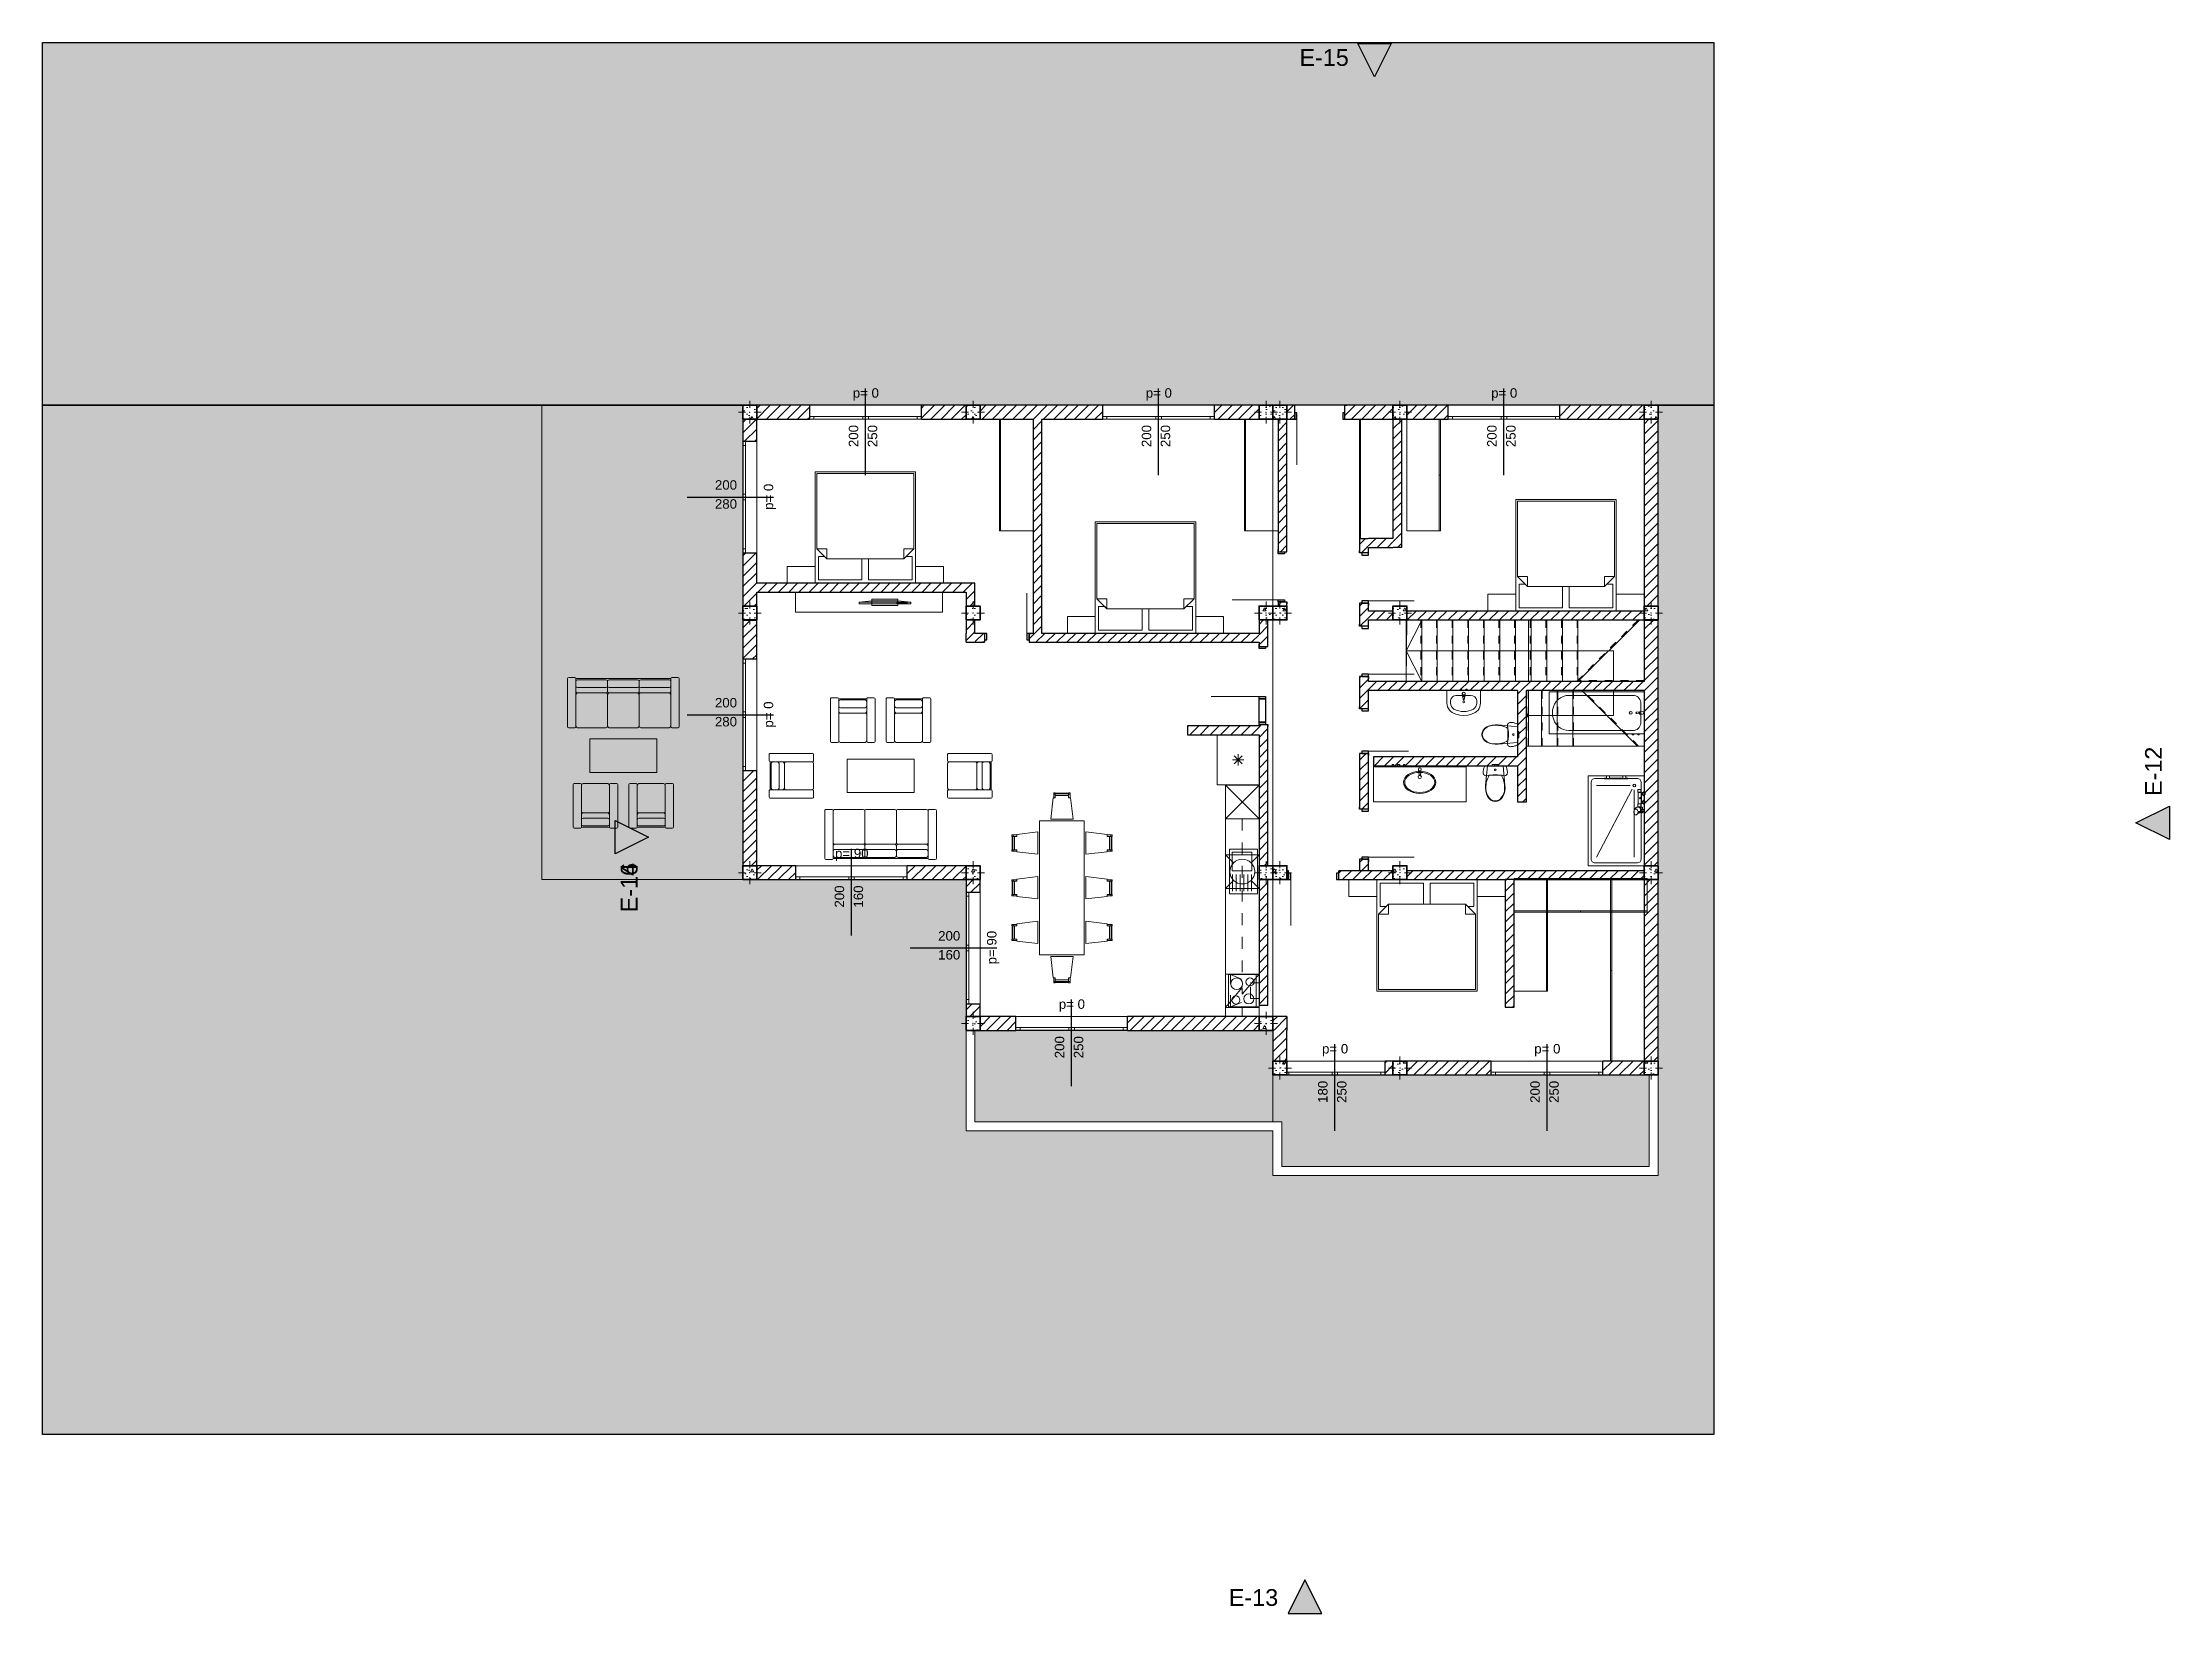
# Model space of a CAD drawing. Header units: millimetres. Extents: x 917196 to 1040943, y -9546 to 18600.
# Drawn here: x 917196 to 955309, y -9546 to 18600 of the extents above; entities that cross this region are included whole.
import ezdxf

# ---------------------------------------------------------------- set-up
doc = ezdxf.new("R2010")
doc.units = ezdxf.units.MM
doc.header["$MEASUREMENT"] = 0
doc.set_wipeout_variables(frame=1)
for name, pattern in [('Dashed', [423.333333, 211.666667, -211.666667]), ('Dense Dotted', [176.388884, 0, -176.388884]), ('Small Dashed', [282.222222, 141.111111, -141.111111]), ('Wipeout_Contour', [1000, 0, -1000])]:
    doc.linetypes.add(name, pattern=pattern)
for name, color, linetype in [('Marker - Elevation', 7, 'Continuous'), ('New_ARCHICAD Doors', 7, 'Continuous'), ('New_ARCHICAD Window Markers', 7, 'Continuous'), ('New_ARCHICAD Windows', 7, 'Continuous'), ('New_MEP - Electrical', 7, 'Continuous'), ('New_Site & Landscape - Terrain', 7, 'Continuous'), ('New_Structural - Bearing', 7, 'Continuous'), ('New_Structural - Stair & Railing', 7, 'Continuous')]:
    doc.layers.add(name, color=color, linetype=linetype)
for name, color, linetype, lineweight in [('Marker - Elevation_Pen_No__25', 8, 'Continuous', 25), ('New_ARCHICAD Doors_Pen_No__27', 7, 'Continuous', 25), ('New_ARCHICAD Window Markers_Pen_No__7', 7, 'Continuous', 35), ('New_ARCHICAD Windows_Pen_No__101', 252, 'Continuous', 13), ('New_ARCHICAD Windows_Pen_No__27', 7, 'Continuous', 25), ('New_Site & Landscape - Terrain_Pen_No__53', 54, 'Continuous', 25), ('New_Structural - Bearing_Pen_No__20', 1, 'Continuous', 0), ('New_Structural - Bearing_Pen_No__27', 7, 'Continuous', 25), ('New_Structural - Stair & Railing_Pen_No__11', 171, 'Continuous', 18)]:
    doc.layers.add(name, color=color, linetype=linetype, lineweight=lineweight)
for name, color, linetype, lineweight, true_color in [('New_ARCHICAD Doors_Pen_No__23', 7, 'Continuous', 25, 0xbf7340), ('New_ARCHICAD Doors_Pen_No__61', 7, 'Continuous', 18, 0x6a6a6a), ('New_ARCHICAD Window Markers_Pen_No__5', 7, 'Continuous', 25, 0x40a5ff), ('New_ARCHICAD Windows_Pen_No__61', 7, 'Continuous', 18, 0x6a6a6a), ('New_MEP - Electrical_Pen_No__4', 7, 'Continuous', 20, 0x029e21), ('New_MEP - Electrical_Pen_No__75', 7, 'Continuous', 13, 0xaaaaaa), ('New_Site & Landscape - Terrain_Pen_No__93', 7, 'Continuous', 13, 0xa2a233), ('New_Structural - Bearing_Pen_No__168', 7, 'Continuous', 13, 0x6a6a6a), ('New_Structural - Bearing_Pen_No__169', 7, 'Continuous', 13, 0x6a6a6a), ('New_Structural - Bearing_Pen_No__8', 7, 'Continuous', 35, 0xa80f02), ('New_Structural - Bearing_Pen_No__87', 7, 'Continuous', 13, 0x6a6a6a), ('New_Structural - Bearing_Pen_No__89', 7, 'Continuous', 13, 0x6a6a6a), ('New_Structural - Stair & Railing_Pen_No__71', 7, 'Continuous', 18, 0x6a6a6a), ('New_Structural - Stair & Railing_Pen_No__91', 7, 'Continuous', 13, 0x6a6a6a)]:
    doc.layers.add(name, color=color, linetype=linetype, lineweight=lineweight, true_color=true_color)
doc.styles.add('GENERATED_STYLE_1', font='arial.ttf')
pattern_1 = [(90, (0, 0), (-600, 0), [86.60254, -259.80762]), (90, (300, 173.2), (-600, 0), [86.60254, -259.80762]), (30, (0, 0), (-300, 519.61524), [86.60254, -259.80762]), (30, (0, 346.4), (-300, 519.61524), [86.60254, -259.80762]), (150, (0, 0), (300, 519.61524), [86.60254, -259.80762]), (150, (0, 346.4), (300, 519.61524), [86.60254, -259.80762])]
pattern_2 = [(45, (0, 0), (-91.923878, 91.923878), [])]
pattern_3 = [(0, (0, 0), (0, 623.5383), [60, -300.00001]), (0, (180, 311.8), (0, 623.5383), [60, -300.00001]), (60, (0, 0), (-540.00002, 311.76916), [60, -300.00001]), (60, (360, 0), (-540.00002, 311.76916), [60, -300.00001]), (120, (60, 0), (540.00002, 311.76916), [60, -300.00001]), (120, (420, 0), (540.00002, 311.76916), [60, -300.00001]), (0, (0, 60), (0, 120.000005), [0, -120.000005, 0, -180.000007]), (45, (60, 60), (-84.852817, 84.852817), [0, -90.000004, 0, -150.000006])]

# ---------------------------------------------------------------- blocks, each defined once
blk = doc.blocks.new('Mesh_1', base_point=(917196, -6341))
at = {"color": 254, "linetype": 'Wipeout_Contour', "lineweight": 0, "ltscale": 12172963.56594476}
blk.add_wipeout([(917196, -6341), (947145, -6341), (947145, 12102), (946145, 12102), (946145, 3602), (946145, 102), (939245, 102), (939245, 902), (933745, 902), (933745, 3602), (929745, 3602), (929745, 12102), (917196, 12102)], dxfattribs=at).dxf.layer = 'New_Site & Landscape - Terrain'
at = {"layer": 'New_Site & Landscape - Terrain_Pen_No__93', "linetype": 'Continuous', "lineweight": 13, "true_color": 0xa2a233}
h = blk.add_hatch(dxfattribs=at)
h.set_pattern_fill('GRASS', color=55, style=0, pattern_type=2)
h.set_pattern_definition(pattern_1)
h.paths.add_polyline_path([(917196, -6341), (947145, -6341), (947145, 12102), (946145, 12102), (946145, 3602), (946145, 102), (939245, 102), (939245, 902), (933745, 902), (933745, 3602), (929745, 3602), (929745, 12102), (917196, 12102)])
at = {"layer": 'New_Site & Landscape - Terrain_Pen_No__53', "color": 54, "linetype": 'Continuous', "lineweight": 25, "flags": 128}
blk.add_lwpolyline([(917196, -6341), (917196, 12102), (929745, 12102), (929745, 3602), (933745, 3602), (933745, 902), (939245, 902), (939245, 102), (946145, 102), (946145, 3602), (946145, 12102), (947145, 12102), (947145, -6341)], close=True, dxfattribs=at)
blk = doc.blocks.new('Mesh_2', base_point=(947145, 12102))
at = {"color": 254, "linetype": 'Wipeout_Contour', "lineweight": 0, "ltscale": 3729210.795854479}
blk.add_wipeout([(947145, 12102), (947145, 18600), (917196, 18600), (917196, 12102)], dxfattribs=at).dxf.layer = 'New_Site & Landscape - Terrain'
at = {"layer": 'New_Site & Landscape - Terrain_Pen_No__93', "linetype": 'Continuous', "lineweight": 13, "true_color": 0xa2a233}
h = blk.add_hatch(dxfattribs=at)
h.set_pattern_fill('GRASS', color=55, style=0, pattern_type=2)
h.set_pattern_definition(pattern_1)
h.paths.add_polyline_path([(947145, 12102), (947145, 18600), (917196, 18600), (917196, 12102)])
at = {"layer": 'New_Site & Landscape - Terrain_Pen_No__53', "color": 54, "linetype": 'Continuous', "lineweight": 25, "flags": 128}
blk.add_lwpolyline([(947145, 12102), (917196, 12102), (917196, 18600), (947145, 18600)], close=True, dxfattribs=at)
blk = doc.blocks.new('Slab_1', base_point=(946145, 12102))
at = {"layer": 'New_Structural - Bearing_Pen_No__89', "color": 251, "linetype": 'Continuous', "lineweight": 13, "true_color": 0x6a6a6a, "flags": 128}
for points in [[(946145, 12102), (939245, 12102), (939245, 102), (939245, -1698), (946145, -1698), (946145, 102)], [(941630, 7154), (943776, 7154), (945895, 7154), (945895, 8254), (941645, 8254)]]:
    blk.add_lwpolyline(points, close=True, dxfattribs=at)
blk = doc.blocks.new('Slab_2', base_point=(926145, 12102))
at = {"layer": 'New_Structural - Bearing_Pen_No__89', "color": 251, "linetype": 'Continuous', "lineweight": 13, "true_color": 0x6a6a6a, "flags": 128}
blk.add_lwpolyline([(926145, 12102), (926145, 3602), (930145, 3602), (933745, 3602), (933745, 102), (933745, -898), (939245, -898), (939245, 102), (939245, 12102), (930145, 12102)], close=True, dxfattribs=at)
blk = doc.blocks.new('Stair_1')
at = {"layer": 'New_Structural - Stair & Railing_Pen_No__71', "linetype": 'Continuous', "lineweight": 18, "true_color": 0x6a6a6a}
blk.add_hatch(color=251, dxfattribs=at).paths.add_polyline_path([(943776, 6506, 1), (943776, 6581, 1)])
at = {"layer": 'New_Structural - Stair & Railing_Pen_No__11', "color": 171, "linetype": 'Continuous', "lineweight": 18}
for p, q in [((941910, 8254), (941630, 8254)), ((941630, 8254), (941630, 7154)), ((941910, 8254), (941630, 7704)), ((942190, 8254), (941910, 8254)), ((941910, 8254), (941910, 7154)), ((941910, 7154), (941910, 8254)), ((942470, 8254), (942190, 8254)), ((942190, 8254), (942190, 7154)), ((942190, 7154), (942190, 8254)), ((942750, 8254), (942470, 8254)), ((942470, 8254), (942470, 7154)), ((942470, 7154), (942470, 8254)), ((943030, 8254), (942750, 8254)), ((942750, 8254), (942750, 7154)), ((942750, 7154), (942750, 8254)), ((943310, 8254), (943030, 8254)), ((943030, 8254), (943030, 7154)), ((943030, 7154), (943030, 8254)), ((943590, 8254), (943310, 8254)), ((943310, 8254), (943310, 7154)), ((943310, 7154), (943310, 8254)), ((943870, 8254), (943590, 8254)), ((943590, 8254), (943590, 7154)), ((943590, 7154), (943590, 8254)), ((944150, 8254), (943870, 8254)), ((943870, 8254), (943870, 7154)), ((943870, 7154), (943870, 8254)), ((944430, 8254), (944150, 8254)), ((944150, 8254), (944150, 7154)), ((944150, 7154), (944150, 8254)), ((944710, 8254), (944430, 8254)), ((944430, 8254), (944430, 7154)), ((944430, 7154), (944430, 8254)), ((945810, 8254), (944710, 7154)), ((944710, 8254), (944710, 7154)), ((944710, 7154), (945810, 8254)), ((945810, 8254), (944710, 8254)), ((944710, 7154), (944710, 8254)), ((945895, 8254), (945810, 8254)), ((945895, 7154), (945895, 8254)), ((941910, 7704), (941630, 7704)), ((941630, 7704), (941910, 7154)), ((944710, 7704), (941910, 7704)), ((945345, 7704), (944710, 7704)), ((945345, 7108), (945345, 7704)), ((941630, 7154), (941910, 7154)), ((941910, 7154), (942190, 7154)), ((942190, 7154), (942470, 7154)), ((942470, 7154), (942750, 7154)), ((942750, 7154), (943030, 7154)), ((943030, 7154), (943310, 7154)), ((943310, 7154), (943590, 7154)), ((943590, 7154), (943870, 7154)), ((944056, 7094), (943776, 7094)), ((943776, 7094), (943776, 5994)), ((943870, 7154), (944150, 7154)), ((944056, 5994), (944056, 7094)), ((944336, 7094), (944056, 7094)), ((944056, 7094), (944056, 5994)), ((944150, 7154), (944430, 7154)), ((944336, 5994), (944336, 7094)), ((944616, 7094), (944336, 7094)), ((944336, 7094), (944336, 5994)), ((944430, 7154), (944710, 7154)), ((944616, 5994), (944616, 7094)), ((944676, 7094), (944616, 7094)), ((944616, 7094), (944616, 5994)), ((945776, 5994), (944676, 7094)), ((944795, 7094), (944676, 7094)), ((944676, 7094), (945776, 5994)), ((944710, 7154), (944795, 7154)), ((945895, 7154), (944795, 7154)), ((944795, 7154), (944795, 7108)), ((944795, 7154), (945895, 7154)), ((944795, 7108), (944795, 7094)), ((945345, 6544), (945345, 7108)), ((945895, 7108), (945895, 7154)), ((945895, 5994), (945895, 7108)), ((943776, 6544), (944056, 6544)), ((944056, 6544), (945345, 6544)), ((943776, 5994), (944056, 5994)), ((944056, 5994), (944336, 5994)), ((944336, 5994), (944616, 5994)), ((944616, 5994), (945776, 5994)), ((945776, 5994), (945895, 5994))]:
    blk.add_line(p, q, dxfattribs=at)
at = {"layer": 'New_Structural - Stair & Railing_Pen_No__11', "color": 171, "linetype": 'Continuous', "lineweight": 18, "flags": 128}
blk.add_lwpolyline([(943776, 6506, 1), (943776, 6581, 1)], format="xyb", close=True, dxfattribs=at)
at = {"layer": 'New_Structural - Stair & Railing_Pen_No__91', "color": 251, "linetype": 'Small Dashed', "lineweight": 13, "true_color": 0x6a6a6a}
for p, q in [((941895, 8254), (941895, 7154)), ((942175, 8254), (942175, 7154)), ((942455, 8254), (942455, 7154)), ((942735, 8254), (942735, 7154)), ((943015, 8254), (943015, 7154)), ((943295, 8254), (943295, 7154)), ((943575, 8254), (943575, 7154)), ((943855, 8254), (943855, 7154)), ((944135, 8254), (944135, 7154)), ((944415, 8254), (944415, 7154)), ((945788, 8254), (944688, 7154)), ((944695, 8254), (944695, 7154)), ((943791, 5994), (943791, 7094)), ((944071, 5994), (944071, 7094)), ((944351, 5994), (944351, 7094)), ((944631, 5994), (944631, 7094)), ((945895, 7169), (944693, 7169)), ((945797, 5994), (944697, 7094))]:
    blk.add_line(p, q, dxfattribs=at)
at = {"layer": 'New_Structural - Stair & Railing_Pen_No__91', "color": 251, "linetype": 'Continuous', "lineweight": 13, "true_color": 0x6a6a6a}
for p, q in [((945895, 8254), (943826, 8254)), ((943826, 8254), (943826, 7154)), ((945895, 5994), (945895, 8254)), ((943826, 7154), (944795, 7154)), ((944795, 7094), (943826, 7094)), ((943826, 7094), (943826, 5994)), ((944795, 7154), (944795, 7094)), ((943826, 5994), (945895, 5994))]:
    blk.add_line(p, q, dxfattribs=at)
blk = doc.blocks.new('Double Sash Window 25')
at = {"layer": 'New_ARCHICAD Windows_Pen_No__101', "color": 252, "linetype": 'Continuous', "lineweight": 13}
for p, q in [((-1000, 0), (-925, 0)), ((-925, 0), (-925, -50)), ((-50, -50), (-50, 0)), ((-50, 0), (0, 0)), ((0, 0), (50, 0)), ((50, 0), (50, -50)), ((925, -50), (925, 0)), ((925, 0), (1000, 0)), ((-925, -50), (-1000, -50)), ((0, -50), (-50, -50)), ((50, -50), (0, -50)), ((1000, -50), (925, -50))]:
    blk.add_line(p, q, dxfattribs=at)
at = {"layer": 'New_ARCHICAD Windows_Pen_No__27', "color": 7, "linetype": 'Continuous', "lineweight": 25}
for p, q in [((-1000, 0), (-1000, -50)), ((-1000, 0), (-1000, -50)), ((1000, 0), (1000, -50)), ((1000, 0), (1000, -50)), ((-1000, -50), (-1000, -250)), ((1000, -50), (1000, -250))]:
    blk.add_line(p, q, dxfattribs=at)
at = {"layer": 'New_ARCHICAD Windows_Pen_No__61', "color": 251, "linetype": 'Continuous', "lineweight": 18, "true_color": 0x6a6a6a}
for p, q in [((-1000, 0), (1000, 0)), ((-925, 0), (-50, 0)), ((50, 0), (925, 0)), ((-1000, -250), (1000, -250)), ((-50, -50), (-925, -50)), ((925, -50), (50, -50))]:
    blk.add_line(p, q, dxfattribs=at)
blk = doc.blocks.new('W Marker 25')
at = {"layer": 'New_ARCHICAD Window Markers_Pen_No__5', "color": 161, "linetype": 'Continuous', "lineweight": 25, "true_color": 0x40a5ff}
blk.add_line((0, -1250), (0, 300), dxfattribs=at)
at = {"layer": 'New_ARCHICAD Window Markers_Pen_No__7', "color": 7, "lineweight": 35, "insert": (-230, 84), "char_height": 170, "attachment_point": 7, "style": 'GENERATED_STYLE_1'}
blk.add_mtext('\\A1;\\pt0;p= 0{\\H0.66x;\\S^  ;}', dxfattribs=at)
at = {"layer": 'New_ARCHICAD Window Markers_Pen_No__7', "color": 7, "lineweight": 35, "char_height": 170, "attachment_point": 7, "rotation": 90, "style": 'GENERATED_STYLE_1'}
for s, insert in [('\\A1;\\pt0;200{\\H0.66x;\\S^  ;}', (-82, -750)), ('\\A1;\\pt0;250{\\H0.66x;\\S^  ;}', (258, -750))]:
    blk.add_mtext(s, dxfattribs=dict(at, insert=insert))
blk = doc.blocks.new('Double Sash Window 25_2')
at = {"layer": 'New_ARCHICAD Windows_Pen_No__101', "color": 252, "linetype": 'Continuous', "lineweight": 13}
for p, q in [((-900, 0), (-825, 0)), ((-825, 0), (-825, -50)), ((-50, -50), (-50, 0)), ((-50, 0), (0, 0)), ((0, 0), (50, 0)), ((50, 0), (50, -50)), ((825, -50), (825, 0)), ((825, 0), (900, 0)), ((-825, -50), (-900, -50)), ((0, -50), (-50, -50)), ((50, -50), (0, -50)), ((900, -50), (825, -50))]:
    blk.add_line(p, q, dxfattribs=at)
at = {"layer": 'New_ARCHICAD Windows_Pen_No__27', "color": 7, "linetype": 'Continuous', "lineweight": 25}
for p, q in [((-900, 0), (-900, -50)), ((-900, 0), (-900, -50)), ((900, 0), (900, -50)), ((900, 0), (900, -50)), ((-900, -50), (-900, -250)), ((900, -50), (900, -250))]:
    blk.add_line(p, q, dxfattribs=at)
at = {"layer": 'New_ARCHICAD Windows_Pen_No__61', "color": 251, "linetype": 'Continuous', "lineweight": 18, "true_color": 0x6a6a6a}
for p, q in [((-900, 0), (900, 0)), ((-825, 0), (-50, 0)), ((50, 0), (825, 0)), ((-900, -250), (900, -250)), ((-50, -50), (-825, -50)), ((825, -50), (50, -50))]:
    blk.add_line(p, q, dxfattribs=at)
blk = doc.blocks.new('W Marker 25_5')
at = {"layer": 'New_ARCHICAD Window Markers_Pen_No__5', "color": 161, "linetype": 'Continuous', "lineweight": 25, "true_color": 0x40a5ff}
blk.add_line((0, -1250), (0, 300), dxfattribs=at)
at = {"layer": 'New_ARCHICAD Window Markers_Pen_No__7', "color": 7, "lineweight": 35, "insert": (-230, 84), "char_height": 170, "attachment_point": 7, "style": 'GENERATED_STYLE_1'}
blk.add_mtext('\\A1;\\pt0;p= 0{\\H0.66x;\\S^  ;}', dxfattribs=at)
at = {"layer": 'New_ARCHICAD Window Markers_Pen_No__7', "color": 7, "lineweight": 35, "char_height": 170, "attachment_point": 7, "rotation": 90, "style": 'GENERATED_STYLE_1'}
for s, insert in [('\\A1;\\pt0;180{\\H0.66x;\\S^  ;}', (-82, -750)), ('\\A1;\\pt0;250{\\H0.66x;\\S^  ;}', (258, -750))]:
    blk.add_mtext(s, dxfattribs=dict(at, insert=insert))
blk = doc.blocks.new('Wall_1', base_point=(939370, 352))
at = {"layer": 'New_Structural - Bearing_Pen_No__27', "color": 7, "linetype": 'Continuous', "lineweight": 25}
for p, q in [((939454, 152), (939454, 352)), ((939454, 102), (939454, 152))]:
    blk.add_line(p, q, dxfattribs=at)
at = {"layer": 'New_ARCHICAD Window Markers', "color": 161, "lineweight": 25, "true_color": 0x40a5ff}
for name, p in [('W Marker 25_5', (940354, 352)), ('W Marker 25', (944157, 352))]:
    blk.add_blockref(name, p, dxfattribs=at)
at = {"color": 254, "linetype": 'Wipeout_Contour', "lineweight": 0, "ltscale": 3765297.455391501}
blk.add_wipeout([(941254, 102), (941395, 102), (941395, 352), (941254, 352)], dxfattribs=at).dxf.layer = 'New_Structural - Bearing'
at = {"color": 254, "linetype": 'Wipeout_Contour', "lineweight": 0, "ltscale": 3769604.014582944}
blk.add_wipeout([(941645, 102), (943157, 102), (943157, 352), (941645, 352)], dxfattribs=at).dxf.layer = 'New_Structural - Bearing'
at = {"color": 254, "linetype": 'Wipeout_Contour', "lineweight": 0, "ltscale": 3782104.014117696}
blk.add_wipeout([(945157, 102), (945895, 102), (945895, 352), (945157, 352)], dxfattribs=at).dxf.layer = 'New_Structural - Bearing'
at = {"layer": 'New_Structural - Bearing_Pen_No__168', "linetype": 'Continuous', "lineweight": 13, "true_color": 0x6a6a6a}
h = blk.add_hatch(dxfattribs=at)
h.set_pattern_fill('COMMON_BRICK', color=251, style=0, pattern_type=2)
h.set_pattern_definition(pattern_2)
h.paths.add_polyline_path([(941254, 102), (941395, 102), (941395, 352), (941254, 352)])
h = blk.add_hatch(dxfattribs=at)
h.set_pattern_fill('COMMON_BRICK', color=251, style=0, pattern_type=2)
h.set_pattern_definition(pattern_2)
h.paths.add_polyline_path([(941645, 102), (943157, 102), (943157, 352), (941645, 352)])
h = blk.add_hatch(dxfattribs=at)
h.set_pattern_fill('COMMON_BRICK', color=251, style=0, pattern_type=2)
h.set_pattern_definition(pattern_2)
h.paths.add_polyline_path([(945157, 102), (945895, 102), (945895, 352), (945157, 352)])
at = {"layer": 'New_Structural - Bearing_Pen_No__27', "color": 7, "linetype": 'Continuous', "lineweight": 25}
for p, q in [((941254, 152), (941254, 352)), ((941254, 102), (941254, 152)), ((943157, 152), (943157, 352)), ((943157, 102), (943157, 152)), ((945157, 152), (945157, 352)), ((945157, 102), (945157, 152))]:
    blk.add_line(p, q, dxfattribs=at)
at = {"layer": 'New_Structural - Bearing_Pen_No__27', "color": 7, "linetype": 'Continuous', "lineweight": 25, "flags": 128}
for points in [[(941395, 352), (941254, 352)], [(941254, 102), (941395, 102)], [(943157, 352), (941645, 352)], [(941645, 102), (943157, 102)], [(945895, 352), (945157, 352)], [(945157, 102), (945895, 102)]]:
    blk.add_lwpolyline(points, dxfattribs=at)
at = {"layer": 'New_ARCHICAD Windows', "color": 33, "linetype": 'Continuous', "lineweight": 18, "true_color": 0xd5a280, "xscale": -1, "zscale": 1000, "rotation": 180}
for name, p in [('Double Sash Window 25_2', (940354, 102)), ('Double Sash Window 25', (944157, 102))]:
    blk.add_blockref(name, p, dxfattribs=at)
blk = doc.blocks.new('Wall_2', base_point=(946020, 227))
at = {"color": 254, "linetype": 'Wipeout_Contour', "lineweight": 0, "ltscale": 3784304.845335227}
blk.add_wipeout([(946145, 11852), (945895, 11852), (945895, 8504), (946145, 8504)], dxfattribs=at).dxf.layer = 'New_Structural - Bearing'
at = {"color": 254, "linetype": 'Wipeout_Contour', "lineweight": 0, "ltscale": 3784167.625383826}
blk.add_wipeout([(946145, 8254), (945895, 8254), (945895, 3852), (946145, 3852)], dxfattribs=at).dxf.layer = 'New_Structural - Bearing'
at = {"color": 254, "linetype": 'Wipeout_Contour', "lineweight": 0, "ltscale": 3784093.770076079}
blk.add_wipeout([(945895, 352), (946145, 352), (946145, 3602), (945895, 3602)], dxfattribs=at).dxf.layer = 'New_Structural - Bearing'
at = {"layer": 'New_Structural - Bearing_Pen_No__168', "linetype": 'Continuous', "lineweight": 13, "true_color": 0x6a6a6a}
h = blk.add_hatch(dxfattribs=at)
h.set_pattern_fill('COMMON_BRICK', color=251, style=0, pattern_type=2)
h.set_pattern_definition(pattern_2)
h.paths.add_polyline_path([(946145, 11852), (945895, 11852), (945895, 8504), (946145, 8504)])
h = blk.add_hatch(dxfattribs=at)
h.set_pattern_fill('COMMON_BRICK', color=251, style=0, pattern_type=2)
h.set_pattern_definition(pattern_2)
h.paths.add_polyline_path([(946145, 8254), (945895, 8254), (945895, 3852), (946145, 3852)])
h = blk.add_hatch(dxfattribs=at)
h.set_pattern_fill('COMMON_BRICK', color=251, style=0, pattern_type=2)
h.set_pattern_definition(pattern_2)
h.paths.add_polyline_path([(945895, 352), (946145, 352), (946145, 3602), (945895, 3602)])
at = {"layer": 'New_Structural - Bearing_Pen_No__27', "color": 7, "linetype": 'Continuous', "lineweight": 25, "flags": 128}
for points in [[(945895, 11852), (945895, 8504)], [(946145, 8504), (946145, 11852)], [(945895, 8254), (945895, 7154)], [(946145, 3852), (946145, 8254)], [(945895, 6994), (945895, 3852)], [(945895, 3602), (945895, 352)], [(946145, 352), (946145, 3602)]]:
    blk.add_lwpolyline(points, dxfattribs=at)
blk = doc.blocks.new('Door 25')
at = {"layer": 'New_ARCHICAD Doors_Pen_No__23', "color": 35, "linetype": 'Continuous', "lineweight": 25, "true_color": 0xbf7340}
for p, q in [((-410, 0), (-450, 0)), ((-450, 0), (-450, -115)), ((-410, -115), (-410, 0)), ((450, 0), (410, 0)), ((410, 0), (410, -115)), ((450, -115), (450, 0)), ((-450, -115), (-410, -115)), ((410, -115), (450, -115))]:
    blk.add_line(p, q, dxfattribs=at)
at = {"layer": 'New_ARCHICAD Doors_Pen_No__27', "color": 7, "linetype": 'Continuous', "lineweight": 25}
for p, q in [((-450, 0), (-487, 0)), ((-450, 0), (-487, 0)), ((-450, 0), (-450, -115)), ((-450, 0), (-450, -115)), ((450, 0), (450, -115)), ((450, 0), (450, -115)), ((450, 0), (487, 0)), ((450, 0), (487, 0)), ((-450, -160), (-487, -160)), ((-450, -160), (-487, -160)), ((-450, -115), (-450, -160)), ((-450, -115), (-450, -160)), ((450, -115), (450, -160)), ((450, -115), (450, -160)), ((450, -160), (487, -160)), ((450, -160), (487, -160))]:
    blk.add_line(p, q, dxfattribs=at)
at = {"layer": 'New_ARCHICAD Doors_Pen_No__61', "color": 251, "linetype": 'Continuous', "lineweight": 18, "true_color": 0x6a6a6a}
blk.add_line((410, 0), (410, 820), dxfattribs=at)
blk = doc.blocks.new('Wall_3', base_point=(939370, 3762))
at = {"color": 254, "linetype": 'Wipeout_Contour', "lineweight": 0, "ltscale": 3758069.828246045}
blk.add_wipeout([(939495, 3762), (939495, 3602), (939525, 3602), (939525, 3762)], dxfattribs=at).dxf.layer = 'New_Structural - Bearing'
at = {"color": 254, "linetype": 'Wipeout_Contour', "lineweight": 0, "ltscale": 3763669.785314986}
blk.add_wipeout([(940425, 3762), (940425, 3602), (941395, 3602), (941395, 3762)], dxfattribs=at).dxf.layer = 'New_Structural - Bearing'
at = {"color": 254, "linetype": 'Wipeout_Contour', "lineweight": 0, "ltscale": 3775108.666388288}
blk.add_wipeout([(945895, 3762), (941645, 3762), (941645, 3602), (945895, 3602)], dxfattribs=at).dxf.layer = 'New_Structural - Bearing'
at = {"layer": 'New_Structural - Bearing_Pen_No__168', "linetype": 'Continuous', "lineweight": 13, "true_color": 0x6a6a6a}
h = blk.add_hatch(dxfattribs=at)
h.set_pattern_fill('COMMON_BRICK', color=251, style=0, pattern_type=2)
h.set_pattern_definition(pattern_2)
h.paths.add_polyline_path([(939495, 3762), (939495, 3602), (939525, 3602), (939525, 3762)])
h = blk.add_hatch(dxfattribs=at)
h.set_pattern_fill('COMMON_BRICK', color=251, style=0, pattern_type=2)
h.set_pattern_definition(pattern_2)
h.paths.add_polyline_path([(940425, 3762), (940425, 3602), (941395, 3602), (941395, 3762)])
h = blk.add_hatch(dxfattribs=at)
h.set_pattern_fill('COMMON_BRICK', color=251, style=0, pattern_type=2)
h.set_pattern_definition(pattern_2)
h.paths.add_polyline_path([(945895, 3762), (941645, 3762), (941645, 3602), (945895, 3602)])
at = {"layer": 'New_Structural - Bearing_Pen_No__27', "color": 7, "linetype": 'Continuous', "lineweight": 25}
for p, q in [((939525, 3762), (939488, 3762)), ((939525, 3602), (939488, 3602)), ((939525, 3717), (939525, 3762)), ((939525, 3602), (939525, 3717)), ((940425, 3762), (940462, 3762)), ((940425, 3717), (940425, 3762)), ((940425, 3602), (940425, 3717)), ((940425, 3602), (940462, 3602))]:
    blk.add_line(p, q, dxfattribs=at)
at = {"layer": 'New_Structural - Bearing_Pen_No__27', "color": 7, "linetype": 'Continuous', "lineweight": 25, "flags": 128}
for points in [[(939525, 3762), (939495, 3762)], [(939495, 3602), (939525, 3602)], [(941395, 3762), (940425, 3762)], [(940425, 3602), (941395, 3602)], [(945895, 3762), (941645, 3762)], [(941645, 3602), (945895, 3602)]]:
    blk.add_lwpolyline(points, dxfattribs=at)
at = {"layer": 'New_ARCHICAD Doors', "color": 33, "linetype": 'Continuous', "lineweight": 18, "true_color": 0xd5a280, "zscale": 1000, "rotation": 180}
blk.add_blockref('Door 25', (939975, 3602), dxfattribs=at)
blk = doc.blocks.new('Door 25_2')
at = {"layer": 'New_ARCHICAD Doors_Pen_No__23', "color": 35, "linetype": 'Continuous', "lineweight": 25, "true_color": 0xbf7340}
for p, q in [((-410, 0), (-450, 0)), ((-450, 0), (-450, -115)), ((-410, -115), (-410, 0)), ((450, 0), (410, 0)), ((410, 0), (410, -115)), ((450, -115), (450, 0)), ((-450, -115), (-410, -115)), ((410, -115), (450, -115))]:
    blk.add_line(p, q, dxfattribs=at)
at = {"layer": 'New_ARCHICAD Doors_Pen_No__27', "color": 7, "linetype": 'Continuous', "lineweight": 25}
for p, q in [((-450, 0), (-487, 0)), ((-450, 0), (-487, 0)), ((-450, 0), (-450, -115)), ((-450, 0), (-450, -115)), ((450, 0), (450, -115)), ((450, 0), (450, -115)), ((450, 0), (487, 0)), ((450, 0), (487, 0)), ((-450, -250), (-487, -250)), ((-450, -250), (-487, -250)), ((-450, -115), (-450, -250)), ((-450, -115), (-450, -250)), ((450, -115), (450, -250)), ((450, -115), (450, -250)), ((450, -250), (487, -250)), ((450, -250), (487, -250))]:
    blk.add_line(p, q, dxfattribs=at)
at = {"layer": 'New_ARCHICAD Doors_Pen_No__61', "color": 251, "linetype": 'Continuous', "lineweight": 18, "true_color": 0x6a6a6a}
blk.add_line((410, 0), (410, 820), dxfattribs=at)
blk = doc.blocks.new('Wall_4', base_point=(939370, 12102))
at = {"layer": 'New_ARCHICAD Window Markers', "color": 161, "lineweight": 25, "true_color": 0x40a5ff}
blk.add_blockref('W Marker 25', (943384, 12102), dxfattribs=at)
at = {"color": 254, "linetype": 'Wipeout_Contour', "lineweight": 0, "ltscale": 3758563.33260177}
blk.add_wipeout([(939495, 12102), (939495, 11852), (939634, 11852), (939634, 12102)], dxfattribs=at).dxf.layer = 'New_Structural - Bearing'
at = {"color": 254, "linetype": 'Wipeout_Contour', "lineweight": 0, "ltscale": 3764162.878397814}
blk.add_wipeout([(940534, 12102), (940534, 11852), (941395, 11852), (941395, 12102)], dxfattribs=at).dxf.layer = 'New_Structural - Bearing'
at = {"color": 254, "linetype": 'Wipeout_Contour', "lineweight": 0, "ltscale": 3768363.169618995}
blk.add_wipeout([(941645, 12102), (941645, 11852), (942384, 11852), (942384, 12102)], dxfattribs=at).dxf.layer = 'New_Structural - Bearing'
at = {"color": 254, "linetype": 'Wipeout_Contour', "lineweight": 0, "ltscale": 3780862.162914637}
blk.add_wipeout([(944384, 11852), (945895, 11852), (945895, 12102), (944384, 12102)], dxfattribs=at).dxf.layer = 'New_Structural - Bearing'
at = {"layer": 'New_Structural - Bearing_Pen_No__168', "linetype": 'Continuous', "lineweight": 13, "true_color": 0x6a6a6a}
h = blk.add_hatch(dxfattribs=at)
h.set_pattern_fill('COMMON_BRICK', color=251, style=0, pattern_type=2)
h.set_pattern_definition(pattern_2)
h.paths.add_polyline_path([(939495, 12102), (939495, 11852), (939634, 11852), (939634, 12102)])
h = blk.add_hatch(dxfattribs=at)
h.set_pattern_fill('COMMON_BRICK', color=251, style=0, pattern_type=2)
h.set_pattern_definition(pattern_2)
h.paths.add_polyline_path([(940534, 12102), (940534, 11852), (941395, 11852), (941395, 12102)])
h = blk.add_hatch(dxfattribs=at)
h.set_pattern_fill('COMMON_BRICK', color=251, style=0, pattern_type=2)
h.set_pattern_definition(pattern_2)
h.paths.add_polyline_path([(941645, 12102), (941645, 11852), (942384, 11852), (942384, 12102)])
h = blk.add_hatch(dxfattribs=at)
h.set_pattern_fill('COMMON_BRICK', color=251, style=0, pattern_type=2)
h.set_pattern_definition(pattern_2)
h.paths.add_polyline_path([(944384, 11852), (945895, 11852), (945895, 12102), (944384, 12102)])
at = {"layer": 'New_Structural - Bearing_Pen_No__27', "color": 7, "linetype": 'Continuous', "lineweight": 25}
for p, q in [((939634, 12102), (939597, 12102)), ((939634, 11852), (939597, 11852)), ((939634, 11967), (939634, 12102)), ((939634, 11852), (939634, 11967)), ((940534, 12102), (940571, 12102)), ((940534, 11967), (940534, 12102)), ((940534, 11852), (940534, 11967)), ((940534, 11852), (940571, 11852)), ((942384, 11902), (942384, 12102)), ((942384, 11852), (942384, 11902)), ((944384, 11902), (944384, 12102)), ((944384, 11852), (944384, 11902))]:
    blk.add_line(p, q, dxfattribs=at)
at = {"layer": 'New_Structural - Bearing_Pen_No__27', "color": 7, "linetype": 'Continuous', "lineweight": 25, "flags": 128}
for points in [[(939634, 12102), (939495, 12102)], [(939495, 11852), (939634, 11852)], [(941395, 12102), (940534, 12102)], [(940534, 11852), (941395, 11852)], [(942384, 12102), (941645, 12102)], [(941645, 11852), (942384, 11852)], [(945895, 12102), (944384, 12102)], [(944384, 11852), (945895, 11852)]]:
    blk.add_lwpolyline(points, dxfattribs=at)
at = {"layer": 'New_ARCHICAD Doors', "color": 33, "linetype": 'Continuous', "lineweight": 18, "true_color": 0xd5a280, "zscale": 1000, "rotation": 180}
blk.add_blockref('Door 25_2', (940084, 11852), dxfattribs=at)
at = {"layer": 'New_ARCHICAD Windows', "color": 33, "linetype": 'Continuous', "lineweight": 18, "true_color": 0xd5a280, "xscale": -1, "zscale": 1000, "rotation": 180}
blk.add_blockref('Double Sash Window 25', (943384, 11852), dxfattribs=at)
blk = doc.blocks.new('Wall_5', base_point=(929895, 12102))
at = {"layer": 'New_ARCHICAD Window Markers', "color": 161, "lineweight": 25, "true_color": 0x40a5ff}
for p in [(931945, 12102), (937195, 12102)]:
    blk.add_blockref('W Marker 25', p, dxfattribs=at)
at = {"color": 254, "linetype": 'Wipeout_Contour', "lineweight": 0, "ltscale": 3722188.272708341}
blk.add_wipeout([(929995, 12102), (929995, 11852), (930945, 11852), (930945, 12102)], dxfattribs=at).dxf.layer = 'New_Structural - Bearing'
at = {"color": 254, "linetype": 'Wipeout_Contour', "lineweight": 0, "ltscale": 3733687.322996613}
blk.add_wipeout([(932945, 12102), (932945, 11852), (933745, 11852), (933745, 12102)], dxfattribs=at).dxf.layer = 'New_Structural - Bearing'
at = {"color": 254, "linetype": 'Wipeout_Contour', "lineweight": 0, "ltscale": 3740686.748047112}
blk.add_wipeout([(933995, 11852), (936195, 11852), (936195, 12102), (933995, 12102)], dxfattribs=at).dxf.layer = 'New_Structural - Bearing'
at = {"color": 254, "linetype": 'Wipeout_Contour', "lineweight": 0, "ltscale": 3754685.603647121}
blk.add_wipeout([(938195, 11852), (938995, 11852), (938995, 12102), (938195, 12102)], dxfattribs=at).dxf.layer = 'New_Structural - Bearing'
at = {"layer": 'New_Structural - Bearing_Pen_No__168', "linetype": 'Continuous', "lineweight": 13, "true_color": 0x6a6a6a}
h = blk.add_hatch(dxfattribs=at)
h.set_pattern_fill('COMMON_BRICK', color=251, style=0, pattern_type=2)
h.set_pattern_definition(pattern_2)
h.paths.add_polyline_path([(929995, 12102), (929995, 11852), (930945, 11852), (930945, 12102)])
h = blk.add_hatch(dxfattribs=at)
h.set_pattern_fill('COMMON_BRICK', color=251, style=0, pattern_type=2)
h.set_pattern_definition(pattern_2)
h.paths.add_polyline_path([(932945, 12102), (932945, 11852), (933745, 11852), (933745, 12102)])
h = blk.add_hatch(dxfattribs=at)
h.set_pattern_fill('COMMON_BRICK', color=251, style=0, pattern_type=2)
h.set_pattern_definition(pattern_2)
h.paths.add_polyline_path([(933995, 11852), (936195, 11852), (936195, 12102), (933995, 12102)])
h = blk.add_hatch(dxfattribs=at)
h.set_pattern_fill('COMMON_BRICK', color=251, style=0, pattern_type=2)
h.set_pattern_definition(pattern_2)
h.paths.add_polyline_path([(938195, 11852), (938995, 11852), (938995, 12102), (938195, 12102)])
at = {"layer": 'New_Structural - Bearing_Pen_No__27', "color": 7, "linetype": 'Continuous', "lineweight": 25}
for p, q in [((930945, 11902), (930945, 12102)), ((930945, 11852), (930945, 11902)), ((932945, 11902), (932945, 12102)), ((932945, 11852), (932945, 11902)), ((936195, 11902), (936195, 12102)), ((936195, 11852), (936195, 11902)), ((938195, 11902), (938195, 12102)), ((938195, 11852), (938195, 11902))]:
    blk.add_line(p, q, dxfattribs=at)
at = {"layer": 'New_Structural - Bearing_Pen_No__27', "color": 7, "linetype": 'Continuous', "lineweight": 25, "flags": 128}
for points in [[(930945, 12102), (929995, 12102)], [(929995, 11852), (930945, 11852)], [(933745, 12102), (932945, 12102)], [(932945, 11852), (933745, 11852)], [(936195, 12102), (933995, 12102)], [(933995, 11852), (934945, 11852)], [(935105, 11852), (936195, 11852)], [(938995, 12102), (938195, 12102)], [(938195, 11852), (938995, 11852)]]:
    blk.add_lwpolyline(points, dxfattribs=at)
at = {"layer": 'New_ARCHICAD Windows', "color": 33, "linetype": 'Continuous', "lineweight": 18, "true_color": 0xd5a280, "xscale": -1, "zscale": 1000, "rotation": 180}
for p in [(931945, 11852), (937195, 11852)]:
    blk.add_blockref('Double Sash Window 25', p, dxfattribs=at)
blk = doc.blocks.new('Wall_6', base_point=(933870, 1152))
at = {"layer": 'New_ARCHICAD Window Markers', "color": 161, "lineweight": 25, "true_color": 0x40a5ff}
blk.add_blockref('W Marker 25', (935637, 1152), dxfattribs=at)
at = {"color": 254, "linetype": 'Wipeout_Contour', "lineweight": 0, "ltscale": 3737266.169976867}
blk.add_wipeout([(933995, 1152), (933995, 902), (934637, 902), (934637, 1152)], dxfattribs=at).dxf.layer = 'New_Structural - Bearing'
at = {"color": 254, "linetype": 'Wipeout_Contour', "lineweight": 0, "ltscale": 3751266.16136245}
blk.add_wipeout([(936637, 1152), (936637, 902), (938995, 902), (938995, 1152)], dxfattribs=at).dxf.layer = 'New_Structural - Bearing'
at = {"color": 254, "linetype": 'Wipeout_Contour', "lineweight": 0, "ltscale": 2818236.015690655}
blk.add_wipeout([(939245, 902), (939495, 902), (939495, 1152)], dxfattribs=at).dxf.layer = 'New_Structural - Bearing'
at = {"layer": 'New_Structural - Bearing_Pen_No__168', "linetype": 'Continuous', "lineweight": 13, "true_color": 0x6a6a6a}
h = blk.add_hatch(dxfattribs=at)
h.set_pattern_fill('COMMON_BRICK', color=251, style=0, pattern_type=2)
h.set_pattern_definition(pattern_2)
h.paths.add_polyline_path([(933995, 1152), (933995, 902), (934637, 902), (934637, 1152)])
h = blk.add_hatch(dxfattribs=at)
h.set_pattern_fill('COMMON_BRICK', color=251, style=0, pattern_type=2)
h.set_pattern_definition(pattern_2)
h.paths.add_polyline_path([(936637, 1152), (936637, 902), (938995, 902), (938995, 1152)])
h = blk.add_hatch(dxfattribs=at)
h.set_pattern_fill('COMMON_BRICK', color=251, style=0, pattern_type=2)
h.set_pattern_definition(pattern_2)
h.paths.add_polyline_path([(939245, 902), (939495, 902), (939495, 1152)])
at = {"layer": 'New_Structural - Bearing_Pen_No__27', "color": 7, "linetype": 'Continuous', "lineweight": 25}
for p, q in [((934637, 952), (934637, 1152)), ((936637, 952), (936637, 1152)), ((934637, 902), (934637, 952)), ((936637, 902), (936637, 952))]:
    blk.add_line(p, q, dxfattribs=at)
at = {"layer": 'New_Structural - Bearing_Pen_No__27', "color": 7, "linetype": 'Continuous', "lineweight": 25, "flags": 128}
for points in [[(934637, 1152), (933995, 1152)], [(938995, 1152), (936637, 1152)], [(933995, 902), (934637, 902)], [(936637, 902), (938995, 902)]]:
    blk.add_lwpolyline(points, dxfattribs=at)
at = {"layer": 'New_ARCHICAD Windows', "color": 33, "linetype": 'Continuous', "lineweight": 18, "true_color": 0xd5a280, "xscale": -1, "zscale": 1000, "rotation": 180}
blk.add_blockref('Double Sash Window 25', (935637, 902), dxfattribs=at)
at = {"color": 254, "linetype": 'Wipeout_Contour', "lineweight": 0, "ltscale": 2817987.29020508}
blk.add_wipeout([(939245, 902), (939495, 1152), (939245, 1152)], dxfattribs=at).dxf.layer = 'New_Structural - Bearing'
at = {"layer": 'New_Structural - Bearing_Pen_No__168', "linetype": 'Continuous', "lineweight": 13, "true_color": 0x6a6a6a}
h = blk.add_hatch(dxfattribs=at)
h.set_pattern_fill('COMMON_BRICK', color=251, style=0, pattern_type=2)
h.set_pattern_definition(pattern_2)
h.paths.add_polyline_path([(939245, 902), (939495, 1152), (939245, 1152)])
at = {"layer": 'New_Structural - Bearing_Pen_No__27', "color": 7, "linetype": 'Continuous', "lineweight": 25, "flags": 128}
for points in [[(939495, 1152), (939245, 1152)], [(939495, 1152), (939495, 902)]]:
    blk.add_lwpolyline(points, dxfattribs=at)
blk = doc.blocks.new('Wall_7', base_point=(940955, 8414))
at = {"color": 254, "linetype": 'Wipeout_Contour', "lineweight": 0, "ltscale": 3764847.533813059}
blk.add_wipeout([(941395, 8414), (940955, 8414), (940955, 8254), (941395, 8254)], dxfattribs=at).dxf.layer = 'New_Structural - Bearing'
at = {"color": 254, "linetype": 'Wipeout_Contour', "lineweight": 0, "ltscale": 3775227.128596996}
blk.add_wipeout([(941645, 8414), (941645, 8254), (945895, 8254), (945895, 8414)], dxfattribs=at).dxf.layer = 'New_Structural - Bearing'
at = {"layer": 'New_Structural - Bearing_Pen_No__168', "linetype": 'Continuous', "lineweight": 13, "true_color": 0x6a6a6a}
h = blk.add_hatch(dxfattribs=at)
h.set_pattern_fill('COMMON_BRICK', color=251, style=0, pattern_type=2)
h.set_pattern_definition(pattern_2)
h.paths.add_polyline_path([(941395, 8414), (940955, 8414), (940955, 8254), (941395, 8254)])
h = blk.add_hatch(dxfattribs=at)
h.set_pattern_fill('COMMON_BRICK', color=251, style=0, pattern_type=2)
h.set_pattern_definition(pattern_2)
h.paths.add_polyline_path([(941645, 8414), (941645, 8254), (945895, 8254), (945895, 8414)])
at = {"layer": 'New_Structural - Bearing_Pen_No__27', "color": 7, "linetype": 'Continuous', "lineweight": 25, "flags": 128}
for points in [[(941395, 8414), (940955, 8414)], [(945895, 8414), (941645, 8414)], [(940955, 8254), (941395, 8254)], [(941645, 8254), (945895, 8254)]]:
    blk.add_lwpolyline(points, dxfattribs=at)
blk = doc.blocks.new('Wall_8', base_point=(943787, 6994))
at = {"color": 254, "linetype": 'Wipeout_Contour', "lineweight": 0, "ltscale": 3774908.189446229}
blk.add_wipeout([(943627, 6994), (943627, 4994), (943787, 4994), (943787, 6994)], dxfattribs=at).dxf.layer = 'New_Structural - Bearing'
at = {"layer": 'New_Structural - Bearing_Pen_No__168', "linetype": 'Continuous', "lineweight": 13, "true_color": 0x6a6a6a}
h = blk.add_hatch(dxfattribs=at)
h.set_pattern_fill('COMMON_BRICK', color=251, style=0, pattern_type=2)
h.set_pattern_definition(pattern_2)
h.paths.add_polyline_path([(943627, 6994), (943627, 4994), (943787, 4994), (943787, 6994)])
at = {"layer": 'New_Structural - Bearing_Pen_No__27', "color": 7, "linetype": 'Continuous', "lineweight": 25, "flags": 128}
for points in [[(943627, 6994), (943627, 5804)], [(943787, 4994), (943787, 6994)], [(943627, 5644), (943627, 4994)], [(943627, 4994), (943787, 4994)]]:
    blk.add_lwpolyline(points, dxfattribs=at)
blk = doc.blocks.new('Wall_9', base_point=(943787, 5644))
at = {"color": 254, "linetype": 'Wipeout_Contour', "lineweight": 0, "ltscale": 3769414.479861894}
blk.add_wipeout([(943627, 5804), (941045, 5804), (941045, 5644), (943627, 5644)], dxfattribs=at).dxf.layer = 'New_Structural - Bearing'
at = {"layer": 'New_Structural - Bearing_Pen_No__168', "linetype": 'Continuous', "lineweight": 13, "true_color": 0x6a6a6a}
h = blk.add_hatch(dxfattribs=at)
h.set_pattern_fill('COMMON_BRICK', color=251, style=0, pattern_type=2)
h.set_pattern_definition(pattern_2)
h.paths.add_polyline_path([(943627, 5804), (941045, 5804), (941045, 5644), (943627, 5644)])
at = {"layer": 'New_Structural - Bearing_Pen_No__27', "color": 7, "linetype": 'Continuous', "lineweight": 25, "flags": 128}
for points in [[(943627, 5804), (941045, 5804)], [(941045, 5804), (941045, 5644)], [(941045, 5644), (943627, 5644)]]:
    blk.add_lwpolyline(points, dxfattribs=at)
blk = doc.blocks.new('Wall_10', base_point=(946020, 6994))
at = {"color": 254, "linetype": 'Wipeout_Contour', "lineweight": 0, "ltscale": 3773806.026693337}
blk.add_wipeout([(945895, 7154), (940955, 7154), (940955, 6994), (945895, 6994)], dxfattribs=at).dxf.layer = 'New_Structural - Bearing'
at = {"layer": 'New_Structural - Bearing_Pen_No__168', "linetype": 'Continuous', "lineweight": 13, "true_color": 0x6a6a6a}
h = blk.add_hatch(dxfattribs=at)
h.set_pattern_fill('COMMON_BRICK', color=251, style=0, pattern_type=2)
h.set_pattern_definition(pattern_2)
h.paths.add_polyline_path([(945895, 7154), (940955, 7154), (940955, 6994), (945895, 6994)])
at = {"layer": 'New_Structural - Bearing_Pen_No__27', "color": 7, "linetype": 'Continuous', "lineweight": 25, "flags": 128}
for points in [[(945895, 7154), (940955, 7154)], [(940955, 6994), (943627, 6994)], [(943787, 6994), (945895, 6994)]]:
    blk.add_lwpolyline(points, dxfattribs=at)
blk = doc.blocks.new('Wall_11', base_point=(941555, 12102))
at = {"color": 254, "linetype": 'Wipeout_Contour', "lineweight": 0, "ltscale": 2824492.50995175}
blk.add_wipeout([(941395, 9714), (941395, 9554), (941555, 9554)], dxfattribs=at).dxf.layer = 'New_Structural - Bearing'
at = {"layer": 'New_Structural - Bearing_Pen_No__168', "linetype": 'Continuous', "lineweight": 13, "true_color": 0x6a6a6a}
h = blk.add_hatch(dxfattribs=at)
h.set_pattern_fill('COMMON_BRICK', color=251, style=0, pattern_type=2)
h.set_pattern_definition(pattern_2)
h.paths.add_polyline_path([(941395, 9714), (941395, 9554), (941555, 9554)])
at = {"color": 254, "linetype": 'Wipeout_Contour', "lineweight": 0, "ltscale": 2824653.149052818}
blk.add_wipeout([(941395, 9714), (941555, 9554), (941555, 9714)], dxfattribs=at).dxf.layer = 'New_Structural - Bearing'
at = {"layer": 'New_Structural - Bearing_Pen_No__168', "linetype": 'Continuous', "lineweight": 13, "true_color": 0x6a6a6a}
h = blk.add_hatch(dxfattribs=at)
h.set_pattern_fill('COMMON_BRICK', color=251, style=0, pattern_type=2)
h.set_pattern_definition(pattern_2)
h.paths.add_polyline_path([(941395, 9714), (941555, 9554), (941555, 9714)])
at = {"color": 254, "linetype": 'Wipeout_Contour', "lineweight": 0, "ltscale": 3766149.344379454}
blk.add_wipeout([(941555, 9714), (941555, 11852), (941395, 11852), (941395, 9714)], dxfattribs=at).dxf.layer = 'New_Structural - Bearing'
at = {"layer": 'New_Structural - Bearing_Pen_No__168', "linetype": 'Continuous', "lineweight": 13, "true_color": 0x6a6a6a}
h = blk.add_hatch(dxfattribs=at)
h.set_pattern_fill('COMMON_BRICK', color=251, style=0, pattern_type=2)
h.set_pattern_definition(pattern_2)
h.paths.add_polyline_path([(941555, 9714), (941555, 11852), (941395, 11852), (941395, 9714)])
at = {"layer": 'New_Structural - Bearing_Pen_No__27', "color": 7, "linetype": 'Continuous', "lineweight": 25, "flags": 128}
for points in [[(941395, 11852), (941395, 9714)], [(941555, 9554), (941555, 11852)], [(941555, 9554), (941395, 9554)]]:
    blk.add_lwpolyline(points, dxfattribs=at)
blk = doc.blocks.new('Door 25_3')
at = {"layer": 'New_ARCHICAD Doors_Pen_No__23', "color": 35, "linetype": 'Continuous', "lineweight": 25, "true_color": 0xbf7340}
for p, q in [((-360, 0), (-400, 0)), ((-400, 0), (-400, -115)), ((-360, -115), (-360, 0)), ((400, 0), (360, 0)), ((360, 0), (360, -115)), ((400, -115), (400, 0)), ((-400, -115), (-360, -115)), ((360, -115), (400, -115))]:
    blk.add_line(p, q, dxfattribs=at)
at = {"layer": 'New_ARCHICAD Doors_Pen_No__27', "color": 7, "linetype": 'Continuous', "lineweight": 25}
for p, q in [((-400, 0), (-437, 0)), ((-400, 0), (-437, 0)), ((-400, 0), (-400, -115)), ((-400, 0), (-400, -115)), ((400, 0), (400, -115)), ((400, 0), (400, -115)), ((400, 0), (437, 0)), ((400, 0), (437, 0)), ((-400, -160), (-437, -160)), ((-400, -160), (-437, -160)), ((-400, -115), (-400, -160)), ((-400, -115), (-400, -160)), ((400, -115), (400, -160)), ((400, -115), (400, -160)), ((400, -160), (437, -160)), ((400, -160), (437, -160))]:
    blk.add_line(p, q, dxfattribs=at)
at = {"layer": 'New_ARCHICAD Doors_Pen_No__61', "color": 251, "linetype": 'Continuous', "lineweight": 18, "true_color": 0x6a6a6a}
blk.add_line((360, 0), (360, 720), dxfattribs=at)
blk = doc.blocks.new('Wall_12', base_point=(933905, 8014))
at = {"color": 254, "linetype": 'Wipeout_Contour', "lineweight": 0, "ltscale": 2801497.256140897}
blk.add_wipeout([(933905, 8014), (933745, 8014), (933745, 7854)], dxfattribs=at).dxf.layer = 'New_Structural - Bearing'
at = {"color": 254, "linetype": 'Wipeout_Contour', "lineweight": 0, "ltscale": 3747878.466029905}
blk.add_wipeout([(934877, 8014), (934877, 7854), (938995, 7854), (938995, 8014)], dxfattribs=at).dxf.layer = 'New_Structural - Bearing'
at = {"layer": 'New_Structural - Bearing_Pen_No__168', "linetype": 'Continuous', "lineweight": 13, "true_color": 0x6a6a6a}
h = blk.add_hatch(dxfattribs=at)
h.set_pattern_fill('COMMON_BRICK', color=251, style=0, pattern_type=2)
h.set_pattern_definition(pattern_2)
h.paths.add_polyline_path([(933905, 8014), (933745, 8014), (933745, 7854)])
h = blk.add_hatch(dxfattribs=at)
h.set_pattern_fill('COMMON_BRICK', color=251, style=0, pattern_type=2)
h.set_pattern_definition(pattern_2)
h.paths.add_polyline_path([(934877, 8014), (934877, 7854), (938995, 7854), (938995, 8014)])
at = {"layer": 'New_Structural - Bearing_Pen_No__27', "color": 7, "linetype": 'Continuous', "lineweight": 25}
for p, q in [((934877, 8014), (934914, 8014)), ((934877, 8014), (934877, 7899)), ((934877, 7899), (934877, 7854)), ((934877, 7854), (934914, 7854))]:
    blk.add_line(p, q, dxfattribs=at)
at = {"layer": 'New_Structural - Bearing_Pen_No__27', "color": 7, "linetype": 'Continuous', "lineweight": 25, "flags": 128}
for points in [[(934945, 8014), (934877, 8014)], [(938995, 8014), (935105, 8014)], [(934877, 7854), (938995, 7854)]]:
    blk.add_lwpolyline(points, dxfattribs=at)
at = {"color": 254, "linetype": 'Wipeout_Contour', "lineweight": 0, "ltscale": 3736098.889147881}
blk.add_wipeout([(933905, 7854), (934077, 7854), (934077, 8014), (933905, 8014)], dxfattribs=at).dxf.layer = 'New_Structural - Bearing'
at = {"layer": 'New_Structural - Bearing_Pen_No__168', "linetype": 'Continuous', "lineweight": 13, "true_color": 0x6a6a6a}
h = blk.add_hatch(dxfattribs=at)
h.set_pattern_fill('COMMON_BRICK', color=251, style=0, pattern_type=2)
h.set_pattern_definition(pattern_2)
h.paths.add_polyline_path([(933905, 7854), (934077, 7854), (934077, 8014), (933905, 8014)])
at = {"color": 254, "linetype": 'Wipeout_Contour', "lineweight": 0, "ltscale": 2801654.882538049}
blk.add_wipeout([(933905, 8014), (933745, 7854), (933905, 7854)], dxfattribs=at).dxf.layer = 'New_Structural - Bearing'
at = {"layer": 'New_Structural - Bearing_Pen_No__168', "linetype": 'Continuous', "lineweight": 13, "true_color": 0x6a6a6a}
h = blk.add_hatch(dxfattribs=at)
h.set_pattern_fill('COMMON_BRICK', color=251, style=0, pattern_type=2)
h.set_pattern_definition(pattern_2)
h.paths.add_polyline_path([(933905, 8014), (933745, 7854), (933905, 7854)])
at = {"layer": 'New_Structural - Bearing_Pen_No__27', "color": 7, "linetype": 'Continuous', "lineweight": 25}
for p, q in [((934077, 8014), (934040, 8014)), ((934077, 8014), (934077, 7899)), ((934077, 7854), (934040, 7854)), ((934077, 7899), (934077, 7854))]:
    blk.add_line(p, q, dxfattribs=at)
at = {"layer": 'New_Structural - Bearing_Pen_No__27', "color": 7, "linetype": 'Continuous', "lineweight": 25, "flags": 128}
for points in [[(933745, 7854), (933745, 8014)], [(934077, 8014), (933905, 8014)], [(933745, 7854), (934077, 7854)]]:
    blk.add_lwpolyline(points, dxfattribs=at)
at = {"layer": 'New_ARCHICAD Doors', "color": 33, "linetype": 'Continuous', "lineweight": 18, "true_color": 0xd5a280, "zscale": 1000}
blk.add_blockref('Door 25_3', (934477, 8014), dxfattribs=at)
blk = doc.blocks.new('Wall_13', base_point=(940955, 9714))
at = {"color": 254, "linetype": 'Wipeout_Contour', "lineweight": 0, "ltscale": 2822853.243874736}
blk.add_wipeout([(940955, 9714), (940795, 9714), (940955, 9554)], dxfattribs=at).dxf.layer = 'New_Structural - Bearing'
at = {"color": 254, "linetype": 'Wipeout_Contour', "lineweight": 0, "ltscale": 3763648.232067404}
blk.add_wipeout([(940795, 8143), (940955, 8143), (940955, 8558), (940795, 8558)], dxfattribs=at).dxf.layer = 'New_Structural - Bearing'
at = {"color": 254, "linetype": 'Wipeout_Contour', "lineweight": 0, "ltscale": 3763602.883569216}
blk.add_wipeout([(940955, 7243), (940795, 7243), (940795, 6664), (940955, 6664)], dxfattribs=at).dxf.layer = 'New_Structural - Bearing'
at = {"color": 254, "linetype": 'Wipeout_Contour', "lineweight": 0, "ltscale": 3763561.641017339}
blk.add_wipeout([(940955, 5864), (940795, 5864), (940795, 4866), (940955, 4866)], dxfattribs=at).dxf.layer = 'New_Structural - Bearing'
at = {"color": 254, "linetype": 'Wipeout_Contour', "lineweight": 0, "ltscale": 3763531.665999995}
blk.add_wipeout([(940795, 3760), (940955, 3760), (940955, 3966), (940795, 3966)], dxfattribs=at).dxf.layer = 'New_Structural - Bearing'
at = {"layer": 'New_Structural - Bearing_Pen_No__168', "linetype": 'Continuous', "lineweight": 13, "true_color": 0x6a6a6a}
h = blk.add_hatch(dxfattribs=at)
h.set_pattern_fill('COMMON_BRICK', color=251, style=0, pattern_type=2)
h.set_pattern_definition(pattern_2)
h.paths.add_polyline_path([(940955, 9714), (940795, 9714), (940955, 9554)])
h = blk.add_hatch(dxfattribs=at)
h.set_pattern_fill('COMMON_BRICK', color=251, style=0, pattern_type=2)
h.set_pattern_definition(pattern_2)
h.paths.add_polyline_path([(940795, 8143), (940955, 8143), (940955, 8558), (940795, 8558)])
h = blk.add_hatch(dxfattribs=at)
h.set_pattern_fill('COMMON_BRICK', color=251, style=0, pattern_type=2)
h.set_pattern_definition(pattern_2)
h.paths.add_polyline_path([(940955, 7243), (940795, 7243), (940795, 6664), (940955, 6664)])
h = blk.add_hatch(dxfattribs=at)
h.set_pattern_fill('COMMON_BRICK', color=251, style=0, pattern_type=2)
h.set_pattern_definition(pattern_2)
h.paths.add_polyline_path([(940955, 5864), (940795, 5864), (940795, 4866), (940955, 4866)])
h = blk.add_hatch(dxfattribs=at)
h.set_pattern_fill('COMMON_BRICK', color=251, style=0, pattern_type=2)
h.set_pattern_definition(pattern_2)
h.paths.add_polyline_path([(940795, 3760), (940955, 3760), (940955, 3966), (940795, 3966)])
at = {"layer": 'New_Structural - Bearing_Pen_No__27', "color": 7, "linetype": 'Continuous', "lineweight": 25}
for p, q in [((940795, 8558), (940795, 8521)), ((940840, 8558), (940795, 8558)), ((940955, 8558), (940840, 8558)), ((940955, 8558), (940955, 8521)), ((940795, 8143), (940795, 8180)), ((940840, 8143), (940795, 8143)), ((940955, 8143), (940840, 8143)), ((940955, 8143), (940955, 8180)), ((940795, 7243), (940795, 7206)), ((940840, 7243), (940795, 7243)), ((940955, 7243), (940840, 7243)), ((940955, 7243), (940955, 7206)), ((940795, 6664), (940795, 6701)), ((940840, 6664), (940795, 6664)), ((940955, 6664), (940840, 6664)), ((940955, 6664), (940955, 6701)), ((940795, 5864), (940795, 5827)), ((940840, 5864), (940795, 5864)), ((940955, 5864), (940840, 5864)), ((940955, 5864), (940955, 5827)), ((940795, 4866), (940795, 4903)), ((940840, 4866), (940795, 4866)), ((940955, 4866), (940840, 4866)), ((940955, 4866), (940955, 4903)), ((940795, 3966), (940795, 3929)), ((940840, 3966), (940795, 3966)), ((940955, 3966), (940840, 3966)), ((940955, 3966), (940955, 3929))]:
    blk.add_line(p, q, dxfattribs=at)
at = {"layer": 'New_Structural - Bearing_Pen_No__27', "color": 7, "linetype": 'Continuous', "lineweight": 25, "flags": 128}
for points in [[(940795, 8558), (940795, 8143)], [(940955, 8414), (940955, 8558)], [(940955, 8143), (940955, 8254)], [(940795, 7243), (940795, 6664)], [(940955, 7154), (940955, 7243)], [(940955, 6664), (940955, 6994)], [(940795, 5864), (940795, 4866)], [(940955, 4866), (940955, 5864)], [(940795, 3966), (940795, 3760)], [(940955, 3760), (940955, 3966)], [(940955, 3760), (940795, 3760)]]:
    blk.add_lwpolyline(points, dxfattribs=at)
at = {"layer": 'New_ARCHICAD Doors', "color": 33, "linetype": 'Continuous', "lineweight": 18, "true_color": 0xd5a280, "zscale": 1000, "rotation": 270}
for name, p in [('Door 25', (940955, 7693)), ('Door 25_3', (940955, 6264)), ('Door 25', (940955, 4416))]:
    blk.add_blockref(name, p, dxfattribs=at)
at = {"color": 254, "linetype": 'Wipeout_Contour', "lineweight": 0, "ltscale": 3763692.005343157}
blk.add_wipeout([(940795, 9554), (940795, 9458), (940955, 9458), (940955, 9554)], dxfattribs=at).dxf.layer = 'New_Structural - Bearing'
at = {"layer": 'New_Structural - Bearing_Pen_No__168', "linetype": 'Continuous', "lineweight": 13, "true_color": 0x6a6a6a}
h = blk.add_hatch(dxfattribs=at)
h.set_pattern_fill('COMMON_BRICK', color=251, style=0, pattern_type=2)
h.set_pattern_definition(pattern_2)
h.paths.add_polyline_path([(940795, 9554), (940795, 9458), (940955, 9458), (940955, 9554)])
at = {"color": 254, "linetype": 'Wipeout_Contour', "lineweight": 0, "ltscale": 2822692.603733827}
blk.add_wipeout([(940795, 9554), (940955, 9554), (940795, 9714)], dxfattribs=at).dxf.layer = 'New_Structural - Bearing'
at = {"layer": 'New_Structural - Bearing_Pen_No__168', "linetype": 'Continuous', "lineweight": 13, "true_color": 0x6a6a6a}
h = blk.add_hatch(dxfattribs=at)
h.set_pattern_fill('COMMON_BRICK', color=251, style=0, pattern_type=2)
h.set_pattern_definition(pattern_2)
h.paths.add_polyline_path([(940795, 9554), (940955, 9554), (940795, 9714)])
at = {"layer": 'New_Structural - Bearing_Pen_No__27', "color": 7, "linetype": 'Continuous', "lineweight": 25}
for p, q in [((940795, 9458), (940795, 9495)), ((940840, 9458), (940795, 9458)), ((940955, 9458), (940840, 9458)), ((940955, 9458), (940955, 9495))]:
    blk.add_line(p, q, dxfattribs=at)
at = {"layer": 'New_Structural - Bearing_Pen_No__27', "color": 7, "linetype": 'Continuous', "lineweight": 25, "flags": 128}
for points in [[(940795, 9714), (940955, 9714)], [(940795, 9714), (940795, 9458)], [(940955, 9458), (940955, 9554)]]:
    blk.add_lwpolyline(points, dxfattribs=at)
at = {"layer": 'New_ARCHICAD Doors', "color": 33, "linetype": 'Continuous', "lineweight": 18, "true_color": 0xd5a280, "zscale": 1000, "rotation": 270}
blk.add_blockref('Door 25', (940955, 9008), dxfattribs=at)
blk = doc.blocks.new('Door with Sidelight on Side 1 25')
at = {"layer": 'New_ARCHICAD Doors_Pen_No__23', "color": 35, "linetype": 'Continuous', "lineweight": 25, "true_color": 0xbf7340}
for p, q in [((-660, 0), (-700, 0)), ((-700, 0), (-700, -115)), ((-660, -115), (-660, 0)), ((240, 0), (200, 0)), ((200, 0), (200, -115)), ((240, -115), (240, 0)), ((700, 0), (660, 0)), ((660, 0), (660, -115)), ((700, -115), (700, 0)), ((-700, -115), (-660, -115)), ((200, -115), (240, -115)), ((660, -115), (700, -115))]:
    blk.add_line(p, q, dxfattribs=at)
at = {"layer": 'New_ARCHICAD Doors_Pen_No__23', "color": 35, "linetype": 'Continuous', "lineweight": 25, "true_color": 0xbf7340, "flags": 128}
blk.add_lwpolyline([(660, 0), (240, 0), (240, -115), (660, -115)], close=True, dxfattribs=at)
at = {"layer": 'New_ARCHICAD Doors_Pen_No__27', "color": 7, "linetype": 'Continuous', "lineweight": 25}
for p, q in [((-700, 0), (-737, 0)), ((-700, 0), (-737, 0)), ((-700, 0), (-700, -115)), ((-700, 0), (-700, -115)), ((700, 0), (700, -115)), ((700, 0), (700, -115)), ((700, 0), (737, 0)), ((700, 0), (737, 0)), ((-700, -160), (-737, -160)), ((-700, -160), (-737, -160)), ((-700, -115), (-700, -160)), ((-700, -115), (-700, -160)), ((700, -115), (700, -160)), ((700, -115), (700, -160)), ((700, -160), (737, -160)), ((700, -160), (737, -160))]:
    blk.add_line(p, q, dxfattribs=at)
at = {"layer": 'New_ARCHICAD Doors_Pen_No__61', "color": 251, "linetype": 'Continuous', "lineweight": 18, "true_color": 0x6a6a6a}
blk.add_line((200, 0), (200, 860), dxfattribs=at)
blk = doc.blocks.new('Wall_14', base_point=(939155, 8504))
at = {"color": 254, "linetype": 'Wipeout_Contour', "lineweight": 0, "ltscale": 3756436.940726451}
blk.add_wipeout([(939155, 8254), (938995, 8254), (938995, 7781), (939155, 7781)], dxfattribs=at).dxf.layer = 'New_Structural - Bearing'
at = {"color": 254, "linetype": 'Wipeout_Contour', "lineweight": 0, "ltscale": 3756359.079021464}
blk.add_wipeout([(938995, 3852), (939155, 3852), (939155, 6381), (938995, 6381)], dxfattribs=at).dxf.layer = 'New_Structural - Bearing'
at = {"color": 254, "linetype": 'Wipeout_Contour', "lineweight": 0, "ltscale": 3756315.686623241}
blk.add_wipeout([(938995, 1352), (939155, 1352), (939155, 3602), (938995, 3602)], dxfattribs=at).dxf.layer = 'New_Structural - Bearing'
at = {"layer": 'New_Structural - Bearing_Pen_No__168', "linetype": 'Continuous', "lineweight": 13, "true_color": 0x6a6a6a}
h = blk.add_hatch(dxfattribs=at)
h.set_pattern_fill('COMMON_BRICK', color=251, style=0, pattern_type=2)
h.set_pattern_definition(pattern_2)
h.paths.add_polyline_path([(939155, 8254), (938995, 8254), (938995, 7781), (939155, 7781)])
h = blk.add_hatch(dxfattribs=at)
h.set_pattern_fill('COMMON_BRICK', color=251, style=0, pattern_type=2)
h.set_pattern_definition(pattern_2)
h.paths.add_polyline_path([(938995, 3852), (939155, 3852), (939155, 6381), (938995, 6381)])
h = blk.add_hatch(dxfattribs=at)
h.set_pattern_fill('COMMON_BRICK', color=251, style=0, pattern_type=2)
h.set_pattern_definition(pattern_2)
h.paths.add_polyline_path([(938995, 1352), (939155, 1352), (939155, 3602), (938995, 3602)])
at = {"layer": 'New_Structural - Bearing_Pen_No__27', "color": 7, "linetype": 'Continuous', "lineweight": 25}
for p, q in [((938995, 7781), (938995, 7818)), ((938995, 7781), (939110, 7781)), ((939110, 7781), (939155, 7781)), ((939155, 7781), (939155, 7818)), ((938995, 6381), (938995, 6344)), ((938995, 6381), (939110, 6381)), ((939110, 6381), (939155, 6381)), ((939155, 6381), (939155, 6344))]:
    blk.add_line(p, q, dxfattribs=at)
at = {"layer": 'New_Structural - Bearing_Pen_No__27', "color": 7, "linetype": 'Continuous', "lineweight": 25, "flags": 128}
for points in [[(938995, 8254), (938995, 8014)], [(939155, 7781), (939155, 8254)], [(938995, 7854), (938995, 7781)], [(938995, 6381), (938995, 6358)], [(938995, 6198), (938995, 3852)], [(939155, 3852), (939155, 6381)], [(938995, 3602), (938995, 1352)], [(939155, 1352), (939155, 3602)], [(938995, 1352), (939155, 1352)]]:
    blk.add_lwpolyline(points, dxfattribs=at)
at = {"layer": 'New_ARCHICAD Doors', "color": 33, "linetype": 'Continuous', "lineweight": 18, "true_color": 0xd5a280, "xscale": -1, "zscale": 1000, "rotation": 90}
blk.add_blockref('Door with Sidelight on Side 1 25', (938995, 7081), dxfattribs=at)
blk = doc.blocks.new('Wall_15', base_point=(933905, 8914))
at = {"color": 254, "linetype": 'Wipeout_Contour', "lineweight": 0, "ltscale": 2801521.574673322}
blk.add_wipeout([(933745, 8754), (933905, 8914), (933745, 8914)], dxfattribs=at).dxf.layer = 'New_Structural - Bearing'
at = {"color": 254, "linetype": 'Wipeout_Contour', "lineweight": 0, "ltscale": 3735441.658885934}
blk.add_wipeout([(933745, 8014), (933905, 8014), (933905, 8254), (933745, 8254)], dxfattribs=at).dxf.layer = 'New_Structural - Bearing'
at = {"layer": 'New_Structural - Bearing_Pen_No__168', "linetype": 'Continuous', "lineweight": 13, "true_color": 0x6a6a6a}
h = blk.add_hatch(dxfattribs=at)
h.set_pattern_fill('COMMON_BRICK', color=251, style=0, pattern_type=2)
h.set_pattern_definition(pattern_2)
h.paths.add_polyline_path([(933745, 8754), (933905, 8914), (933745, 8914)])
h = blk.add_hatch(dxfattribs=at)
h.set_pattern_fill('COMMON_BRICK', color=251, style=0, pattern_type=2)
h.set_pattern_definition(pattern_2)
h.paths.add_polyline_path([(933745, 8014), (933905, 8014), (933905, 8254), (933745, 8254)])
at = {"layer": 'New_Structural - Bearing_Pen_No__27', "color": 7, "linetype": 'Continuous', "lineweight": 25, "flags": 128}
for points in [[(933745, 8254), (933745, 8014)], [(933905, 8014), (933905, 8254)]]:
    blk.add_lwpolyline(points, dxfattribs=at)
at = {"color": 254, "linetype": 'Wipeout_Contour', "lineweight": 0, "ltscale": 3735459.432412818}
blk.add_wipeout([(933745, 8754), (933745, 8504), (933905, 8504), (933905, 8754)], dxfattribs=at).dxf.layer = 'New_Structural - Bearing'
at = {"layer": 'New_Structural - Bearing_Pen_No__168', "linetype": 'Continuous', "lineweight": 13, "true_color": 0x6a6a6a}
h = blk.add_hatch(dxfattribs=at)
h.set_pattern_fill('COMMON_BRICK', color=251, style=0, pattern_type=2)
h.set_pattern_definition(pattern_2)
h.paths.add_polyline_path([(933745, 8754), (933745, 8504), (933905, 8504), (933905, 8754)])
at = {"color": 254, "linetype": 'Wipeout_Contour', "lineweight": 0, "ltscale": 2801679.044545324}
blk.add_wipeout([(933745, 8754), (933905, 8754), (933905, 8914)], dxfattribs=at).dxf.layer = 'New_Structural - Bearing'
at = {"layer": 'New_Structural - Bearing_Pen_No__168', "linetype": 'Continuous', "lineweight": 13, "true_color": 0x6a6a6a}
h = blk.add_hatch(dxfattribs=at)
h.set_pattern_fill('COMMON_BRICK', color=251, style=0, pattern_type=2)
h.set_pattern_definition(pattern_2)
h.paths.add_polyline_path([(933745, 8754), (933905, 8754), (933905, 8914)])
at = {"layer": 'New_Structural - Bearing_Pen_No__27', "color": 7, "linetype": 'Continuous', "lineweight": 25, "flags": 128}
for points in [[(933905, 8914), (933745, 8914)], [(933905, 8504), (933905, 8914)], [(933745, 8754), (933745, 8504)]]:
    blk.add_lwpolyline(points, dxfattribs=at)
blk = doc.blocks.new('Wall_16', base_point=(939495, 12102))
at = {"color": 254, "linetype": 'Wipeout_Contour', "lineweight": 0, "ltscale": 3757905.066105689}
blk.add_wipeout([(939495, 11852), (939335, 11852), (939335, 9478), (939495, 9478)], dxfattribs=at).dxf.layer = 'New_Structural - Bearing'
at = {"color": 254, "linetype": 'Wipeout_Contour', "lineweight": 0, "ltscale": 3757815.232664409}
blk.add_wipeout([(939335, 8504), (939495, 8504), (939495, 8578), (939335, 8578)], dxfattribs=at).dxf.layer = 'New_Structural - Bearing'
at = {"layer": 'New_Structural - Bearing_Pen_No__168', "linetype": 'Continuous', "lineweight": 13, "true_color": 0x6a6a6a}
h = blk.add_hatch(dxfattribs=at)
h.set_pattern_fill('COMMON_BRICK', color=251, style=0, pattern_type=2)
h.set_pattern_definition(pattern_2)
h.paths.add_polyline_path([(939495, 11852), (939335, 11852), (939335, 9478), (939495, 9478)])
h = blk.add_hatch(dxfattribs=at)
h.set_pattern_fill('COMMON_BRICK', color=251, style=0, pattern_type=2)
h.set_pattern_definition(pattern_2)
h.paths.add_polyline_path([(939335, 8504), (939495, 8504), (939495, 8578), (939335, 8578)])
at = {"layer": 'New_Structural - Bearing_Pen_No__27', "color": 7, "linetype": 'Continuous', "lineweight": 25}
for p, q in [((939335, 9478), (939335, 9515)), ((939335, 9478), (939450, 9478)), ((939450, 9478), (939495, 9478)), ((939495, 9478), (939495, 9515)), ((939335, 8578), (939335, 8541)), ((939335, 8578), (939450, 8578)), ((939450, 8578), (939495, 8578)), ((939495, 8578), (939495, 8541))]:
    blk.add_line(p, q, dxfattribs=at)
at = {"layer": 'New_Structural - Bearing_Pen_No__27', "color": 7, "linetype": 'Continuous', "lineweight": 25, "flags": 128}
for points in [[(939335, 11852), (939335, 9478)], [(939495, 9478), (939495, 11852)], [(939335, 8578), (939335, 8504)], [(939495, 8504), (939495, 8578)]]:
    blk.add_lwpolyline(points, dxfattribs=at)
at = {"layer": 'New_ARCHICAD Doors', "color": 33, "linetype": 'Continuous', "lineweight": 18, "true_color": 0xd5a280, "xscale": -1, "zscale": 1000, "rotation": 90}
blk.add_blockref('Door 25', (939335, 9028), dxfattribs=at)
blk = doc.blocks.new('W Marker 25_2')
at = {"layer": 'New_ARCHICAD Window Markers_Pen_No__5', "color": 161, "linetype": 'Continuous', "lineweight": 25, "true_color": 0x40a5ff}
blk.add_line((0, -1250), (0, 300), dxfattribs=at)
at = {"layer": 'New_ARCHICAD Window Markers_Pen_No__7', "color": 7, "lineweight": 35, "insert": (-295, 84), "char_height": 170, "attachment_point": 7, "style": 'GENERATED_STYLE_1'}
blk.add_mtext('\\A1;\\pt0;p= 90{\\H0.66x;\\S^  ;}', dxfattribs=at)
at = {"layer": 'New_ARCHICAD Window Markers_Pen_No__7', "color": 7, "lineweight": 35, "char_height": 170, "attachment_point": 7, "rotation": 90, "style": 'GENERATED_STYLE_1'}
for s, insert in [('\\A1;\\pt0;200{\\H0.66x;\\S^  ;}', (-82, -750)), ('\\A1;\\pt0;160{\\H0.66x;\\S^  ;}', (258, -750))]:
    blk.add_mtext(s, dxfattribs=dict(at, insert=insert))
blk = doc.blocks.new('Wall_17', base_point=(929995, 3852))
at = {"layer": 'New_ARCHICAD Window Markers', "color": 161, "lineweight": 25, "true_color": 0x40a5ff}
blk.add_blockref('W Marker 25_2', (931692, 3852), dxfattribs=at)
at = {"color": 254, "linetype": 'Wipeout_Contour', "lineweight": 0, "ltscale": 3721404.380527112}
blk.add_wipeout([(929995, 3852), (929995, 3602), (930692, 3602), (930692, 3852)], dxfattribs=at).dxf.layer = 'New_Structural - Bearing'
at = {"color": 254, "linetype": 'Wipeout_Contour', "lineweight": 0, "ltscale": 3732904.288443893}
blk.add_wipeout([(932692, 3852), (932692, 3602), (933745, 3602), (933745, 3852)], dxfattribs=at).dxf.layer = 'New_Structural - Bearing'
at = {"layer": 'New_Structural - Bearing_Pen_No__168', "linetype": 'Continuous', "lineweight": 13, "true_color": 0x6a6a6a}
h = blk.add_hatch(dxfattribs=at)
h.set_pattern_fill('COMMON_BRICK', color=251, style=0, pattern_type=2)
h.set_pattern_definition(pattern_2)
h.paths.add_polyline_path([(929995, 3852), (929995, 3602), (930692, 3602), (930692, 3852)])
h = blk.add_hatch(dxfattribs=at)
h.set_pattern_fill('COMMON_BRICK', color=251, style=0, pattern_type=2)
h.set_pattern_definition(pattern_2)
h.paths.add_polyline_path([(932692, 3852), (932692, 3602), (933745, 3602), (933745, 3852)])
at = {"layer": 'New_Structural - Bearing_Pen_No__27', "color": 7, "linetype": 'Continuous', "lineweight": 25}
for p, q in [((930692, 3652), (930692, 3852)), ((932692, 3652), (932692, 3852)), ((930692, 3602), (930692, 3652)), ((932692, 3602), (932692, 3652))]:
    blk.add_line(p, q, dxfattribs=at)
at = {"layer": 'New_Structural - Bearing_Pen_No__27', "color": 7, "linetype": 'Continuous', "lineweight": 25, "flags": 128}
for points in [[(930692, 3852), (929995, 3852)], [(933745, 3852), (932692, 3852)], [(929995, 3602), (930692, 3602)], [(932692, 3602), (933745, 3602)]]:
    blk.add_lwpolyline(points, dxfattribs=at)
at = {"layer": 'New_ARCHICAD Windows', "color": 33, "linetype": 'Continuous', "lineweight": 18, "true_color": 0xd5a280, "xscale": -1, "zscale": 1000, "rotation": 180}
blk.add_blockref('Double Sash Window 25', (931692, 3602), dxfattribs=at)
blk = doc.blocks.new('W Marker 25_3')
at = {"layer": 'New_ARCHICAD Window Markers_Pen_No__5', "color": 161, "linetype": 'Continuous', "lineweight": 25, "true_color": 0x40a5ff}
blk.add_line((0, -1250), (0, 300), dxfattribs=at)
at = {"layer": 'New_ARCHICAD Window Markers_Pen_No__7', "color": 7, "lineweight": 35, "char_height": 170, "attachment_point": 7, "style": 'GENERATED_STYLE_1'}
for s, insert, rotation in [('\\A1;\\pt0;p= 90{\\H0.66x;\\S^  ;}', (295, 346), 180), ('\\A1;\\pt0;200{\\H0.66x;\\S^  ;}', (-82, -750), 90), ('\\A1;\\pt0;160{\\H0.66x;\\S^  ;}', (258, -750), 90)]:
    blk.add_mtext(s, dxfattribs=dict(at, insert=insert, rotation=rotation))
blk = doc.blocks.new('Wall_18', base_point=(933995, 3743))
at = {"layer": 'New_ARCHICAD Window Markers', "color": 161, "lineweight": 25, "true_color": 0x40a5ff, "rotation": 270}
blk.add_blockref('W Marker 25_3', (933995, 2379), dxfattribs=at)
at = {"color": 254, "linetype": 'Wipeout_Contour', "lineweight": 0, "ltscale": 3735506.047223389}
blk.add_wipeout([(933995, 3602), (933745, 3602), (933745, 3379), (933995, 3379)], dxfattribs=at).dxf.layer = 'New_Structural - Bearing'
at = {"color": 254, "linetype": 'Wipeout_Contour', "lineweight": 0, "ltscale": 3735483.38433932}
blk.add_wipeout([(933745, 1152), (933995, 1152), (933995, 1379), (933745, 1379)], dxfattribs=at).dxf.layer = 'New_Structural - Bearing'
at = {"layer": 'New_Structural - Bearing_Pen_No__168', "linetype": 'Continuous', "lineweight": 13, "true_color": 0x6a6a6a}
h = blk.add_hatch(dxfattribs=at)
h.set_pattern_fill('COMMON_BRICK', color=251, style=0, pattern_type=2)
h.set_pattern_definition(pattern_2)
h.paths.add_polyline_path([(933995, 3602), (933745, 3602), (933745, 3379), (933995, 3379)])
h = blk.add_hatch(dxfattribs=at)
h.set_pattern_fill('COMMON_BRICK', color=251, style=0, pattern_type=2)
h.set_pattern_definition(pattern_2)
h.paths.add_polyline_path([(933745, 1152), (933995, 1152), (933995, 1379), (933745, 1379)])
at = {"layer": 'New_Structural - Bearing_Pen_No__27', "color": 7, "linetype": 'Continuous', "lineweight": 25}
for p, q in [((933745, 3379), (933795, 3379)), ((933795, 3379), (933995, 3379)), ((933745, 1379), (933795, 1379)), ((933795, 1379), (933995, 1379))]:
    blk.add_line(p, q, dxfattribs=at)
at = {"layer": 'New_Structural - Bearing_Pen_No__27', "color": 7, "linetype": 'Continuous', "lineweight": 25, "flags": 128}
for points in [[(933745, 3602), (933745, 3379)], [(933995, 3379), (933995, 3602)], [(933745, 1379), (933745, 1152)], [(933995, 1152), (933995, 1379)]]:
    blk.add_lwpolyline(points, dxfattribs=at)
at = {"layer": 'New_ARCHICAD Windows', "color": 33, "linetype": 'Continuous', "lineweight": 18, "true_color": 0xd5a280, "xscale": -1, "zscale": 1000, "rotation": 90}
blk.add_blockref('Double Sash Window 25', (933745, 2379), dxfattribs=at)
blk = doc.blocks.new('W Marker 25_4')
at = {"layer": 'New_ARCHICAD Window Markers_Pen_No__5', "color": 161, "linetype": 'Continuous', "lineweight": 25, "true_color": 0x40a5ff}
blk.add_line((0, -1250), (0, 300), dxfattribs=at)
at = {"layer": 'New_ARCHICAD Window Markers_Pen_No__7', "color": 7, "lineweight": 35, "char_height": 170, "attachment_point": 7, "style": 'GENERATED_STYLE_1'}
for s, insert, rotation in [('\\A1;\\pt0;p= 0{\\H0.66x;\\S^  ;}', (230, 346), 180), ('\\A1;\\pt0;200{\\H0.66x;\\S^  ;}', (-82, -750), 90), ('\\A1;\\pt0;280{\\H0.66x;\\S^  ;}', (258, -750), 90)]:
    blk.add_mtext(s, dxfattribs=dict(at, insert=insert, rotation=rotation))
blk = doc.blocks.new('Wall_19', base_point=(929995, 12102))
at = {"layer": 'New_ARCHICAD Window Markers', "color": 161, "lineweight": 25, "true_color": 0x40a5ff, "rotation": 270}
for p in [(929995, 10457), (929995, 6556)]:
    blk.add_blockref('W Marker 25_4', p, dxfattribs=at)
at = {"color": 254, "linetype": 'Wipeout_Contour', "lineweight": 0, "ltscale": 3719772.138652606}
blk.add_wipeout([(929995, 11852), (929745, 11852), (929745, 11457), (929995, 11457)], dxfattribs=at).dxf.layer = 'New_Structural - Bearing'
at = {"color": 254, "linetype": 'Wipeout_Contour', "lineweight": 0, "ltscale": 3719653.877977167}
blk.add_wipeout([(929745, 8504), (929995, 8504), (929995, 9457), (929745, 9457)], dxfattribs=at).dxf.layer = 'New_Structural - Bearing'
at = {"color": 254, "linetype": 'Wipeout_Contour', "lineweight": 0, "ltscale": 3719614.583952411}
blk.add_wipeout([(929995, 8254), (929745, 8254), (929745, 7556), (929995, 7556)], dxfattribs=at).dxf.layer = 'New_Structural - Bearing'
at = {"color": 254, "linetype": 'Wipeout_Contour', "lineweight": 0, "ltscale": 3719529.072937193}
blk.add_wipeout([(929745, 3852), (929995, 3852), (929995, 5556), (929745, 5556)], dxfattribs=at).dxf.layer = 'New_Structural - Bearing'
at = {"layer": 'New_Structural - Bearing_Pen_No__168', "linetype": 'Continuous', "lineweight": 13, "true_color": 0x6a6a6a}
h = blk.add_hatch(dxfattribs=at)
h.set_pattern_fill('COMMON_BRICK', color=251, style=0, pattern_type=2)
h.set_pattern_definition(pattern_2)
h.paths.add_polyline_path([(929995, 11852), (929745, 11852), (929745, 11457), (929995, 11457)])
h = blk.add_hatch(dxfattribs=at)
h.set_pattern_fill('COMMON_BRICK', color=251, style=0, pattern_type=2)
h.set_pattern_definition(pattern_2)
h.paths.add_polyline_path([(929745, 8504), (929995, 8504), (929995, 9457), (929745, 9457)])
h = blk.add_hatch(dxfattribs=at)
h.set_pattern_fill('COMMON_BRICK', color=251, style=0, pattern_type=2)
h.set_pattern_definition(pattern_2)
h.paths.add_polyline_path([(929995, 8254), (929745, 8254), (929745, 7556), (929995, 7556)])
h = blk.add_hatch(dxfattribs=at)
h.set_pattern_fill('COMMON_BRICK', color=251, style=0, pattern_type=2)
h.set_pattern_definition(pattern_2)
h.paths.add_polyline_path([(929745, 3852), (929995, 3852), (929995, 5556), (929745, 5556)])
at = {"layer": 'New_Structural - Bearing_Pen_No__27', "color": 7, "linetype": 'Continuous', "lineweight": 25}
for p, q in [((929745, 11457), (929795, 11457)), ((929795, 11457), (929995, 11457)), ((929745, 9457), (929795, 9457)), ((929795, 9457), (929995, 9457)), ((929745, 7556), (929795, 7556)), ((929795, 7556), (929995, 7556)), ((929745, 5556), (929795, 5556)), ((929795, 5556), (929995, 5556))]:
    blk.add_line(p, q, dxfattribs=at)
at = {"layer": 'New_Structural - Bearing_Pen_No__27', "color": 7, "linetype": 'Continuous', "lineweight": 25, "flags": 128}
for points in [[(929745, 11852), (929745, 11457)], [(929995, 11457), (929995, 11852)], [(929745, 9457), (929745, 8504)], [(929995, 8914), (929995, 9457)], [(929995, 8504), (929995, 8754)], [(929745, 8254), (929745, 7556)], [(929995, 7556), (929995, 8254)], [(929745, 5556), (929745, 3852)], [(929995, 3852), (929995, 5556)]]:
    blk.add_lwpolyline(points, dxfattribs=at)
at = {"layer": 'New_ARCHICAD Windows', "color": 33, "linetype": 'Continuous', "lineweight": 18, "true_color": 0xd5a280, "xscale": -1, "zscale": 1000, "rotation": 90}
for p in [(929745, 10457), (929745, 6556)]:
    blk.add_blockref('Double Sash Window 25', p, dxfattribs=at)
blk = doc.blocks.new('Wall_20', base_point=(929995, 8914))
at = {"color": 254, "linetype": 'Wipeout_Contour', "lineweight": 0, "ltscale": 3727647.430923063}
blk.add_wipeout([(933745, 8914), (929995, 8914), (929995, 8754), (933745, 8754)], dxfattribs=at).dxf.layer = 'New_Structural - Bearing'
at = {"layer": 'New_Structural - Bearing_Pen_No__168', "linetype": 'Continuous', "lineweight": 13, "true_color": 0x6a6a6a}
h = blk.add_hatch(dxfattribs=at)
h.set_pattern_fill('COMMON_BRICK', color=251, style=0, pattern_type=2)
h.set_pattern_definition(pattern_2)
h.paths.add_polyline_path([(933745, 8914), (929995, 8914), (929995, 8754), (933745, 8754)])
at = {"layer": 'New_Structural - Bearing_Pen_No__27', "color": 7, "linetype": 'Continuous', "lineweight": 25, "flags": 128}
for points in [[(933745, 8914), (929995, 8914)], [(929995, 8754), (933745, 8754)]]:
    blk.add_lwpolyline(points, dxfattribs=at)
blk = doc.blocks.new('Wall_21', base_point=(935105, 12102))
at = {"color": 254, "linetype": 'Wipeout_Contour', "lineweight": 0, "ltscale": 3740318.833986838}
blk.add_wipeout([(934945, 11852), (934945, 8014), (935105, 8014), (935105, 11852)], dxfattribs=at).dxf.layer = 'New_Structural - Bearing'
at = {"layer": 'New_Structural - Bearing_Pen_No__168', "linetype": 'Continuous', "lineweight": 13, "true_color": 0x6a6a6a}
h = blk.add_hatch(dxfattribs=at)
h.set_pattern_fill('COMMON_BRICK', color=251, style=0, pattern_type=2)
h.set_pattern_definition(pattern_2)
h.paths.add_polyline_path([(934945, 11852), (934945, 8014), (935105, 8014), (935105, 11852)])
at = {"layer": 'New_Structural - Bearing_Pen_No__27', "color": 7, "linetype": 'Continuous', "lineweight": 25, "flags": 128}
for points in [[(934945, 11852), (934945, 8014)], [(935105, 8014), (935105, 11852)]]:
    blk.add_lwpolyline(points, dxfattribs=at)
blk = doc.blocks.new('Wall_22', base_point=(939155, 6198))
at = {"color": 254, "linetype": 'Wipeout_Contour', "lineweight": 0, "ltscale": 3753498.024203193}
blk.add_wipeout([(938995, 6358), (937712, 6358), (937712, 6198), (938995, 6198)], dxfattribs=at).dxf.layer = 'New_Structural - Bearing'
at = {"layer": 'New_Structural - Bearing_Pen_No__168', "linetype": 'Continuous', "lineweight": 13, "true_color": 0x6a6a6a}
h = blk.add_hatch(dxfattribs=at)
h.set_pattern_fill('COMMON_BRICK', color=251, style=0, pattern_type=2)
h.set_pattern_definition(pattern_2)
h.paths.add_polyline_path([(938995, 6358), (937712, 6358), (937712, 6198), (938995, 6198)])
at = {"layer": 'New_Structural - Bearing_Pen_No__27', "color": 7, "linetype": 'Continuous', "lineweight": 25, "flags": 128}
for points in [[(938995, 6358), (937712, 6358)], [(937712, 6358), (937712, 6198)], [(937712, 6198), (938995, 6198)]]:
    blk.add_lwpolyline(points, dxfattribs=at)
blk = doc.blocks.new('Wall_23', base_point=(943565, 3602))
at = {"color": 254, "linetype": 'Wipeout_Contour', "lineweight": 0, "ltscale": 3773954.006284594}
blk.add_wipeout([(943405, 3602), (943405, 1318), (943565, 1318), (943565, 3602)], dxfattribs=at).dxf.layer = 'New_Structural - Bearing'
at = {"layer": 'New_Structural - Bearing_Pen_No__168', "linetype": 'Continuous', "lineweight": 13, "true_color": 0x6a6a6a}
h = blk.add_hatch(dxfattribs=at)
h.set_pattern_fill('COMMON_BRICK', color=251, style=0, pattern_type=2)
h.set_pattern_definition(pattern_2)
h.paths.add_polyline_path([(943405, 3602), (943405, 1318), (943565, 1318), (943565, 3602)])
at = {"layer": 'New_Structural - Bearing_Pen_No__27', "color": 7, "linetype": 'Continuous', "lineweight": 25, "flags": 128}
for points in [[(943405, 3602), (943405, 1318)], [(943565, 3602), (943405, 3602)], [(943565, 1318), (943565, 3602)], [(943405, 1318), (943565, 1318)]]:
    blk.add_lwpolyline(points, dxfattribs=at)
blk = doc.blocks.new('Wall_24', base_point=(946145, -1698))
at = {"color": 254, "linetype": 'Wipeout_Contour', "lineweight": 0, "ltscale": 2817899.497657961}
blk.add_wipeout([(939405, -1538), (939245, -1538), (939245, -1698)], dxfattribs=at).dxf.layer = 'New_Structural - Bearing'
at = {"color": 254, "linetype": 'Wipeout_Contour', "lineweight": 0, "ltscale": 2838278.468525117}
blk.add_wipeout([(945985, -1538), (946145, -1698), (946145, -1538)], dxfattribs=at).dxf.layer = 'New_Structural - Bearing'
at = {"color": 254, "linetype": 'Wipeout_Contour', "lineweight": 0, "ltscale": 2818058.774778514}
blk.add_wipeout([(939405, -1538), (939245, -1698), (939405, -1698)], dxfattribs=at).dxf.layer = 'New_Structural - Bearing'
at = {"color": 254, "linetype": 'Wipeout_Contour', "lineweight": 0, "ltscale": 3770785.495098623}
blk.add_wipeout([(945985, -1538), (939405, -1538), (939405, -1698), (945985, -1698)], dxfattribs=at).dxf.layer = 'New_Structural - Bearing'
at = {"layer": 'New_Structural - Bearing_Pen_No__87', "color": 251, "linetype": 'Continuous', "lineweight": 13, "true_color": 0x6a6a6a, "flags": 128}
blk.add_lwpolyline([(939245, -1698), (939245, -1538)], dxfattribs=at)
at = {"color": 254, "linetype": 'Wipeout_Contour', "lineweight": 0, "ltscale": 2838119.744139369}
blk.add_wipeout([(945985, -1698), (946145, -1698), (945985, -1538)], dxfattribs=at).dxf.layer = 'New_Structural - Bearing'
at = {"layer": 'New_Structural - Bearing_Pen_No__87', "color": 251, "linetype": 'Continuous', "lineweight": 13, "true_color": 0x6a6a6a, "flags": 128}
for points in [[(939245, -1698), (946145, -1698)], [(945985, -1538), (939405, -1538)], [(946145, -1698), (946145, -1538)]]:
    blk.add_lwpolyline(points, dxfattribs=at)
blk = doc.blocks.new('Wall_25', base_point=(933905, 1152))
at = {"color": 254, "linetype": 'Wipeout_Contour', "lineweight": 0, "ltscale": 2801555.600535106}
blk.add_wipeout([(933905, -738), (933745, -898), (933905, -898)], dxfattribs=at).dxf.layer = 'New_Structural - Bearing'
at = {"color": 254, "linetype": 'Wipeout_Contour', "lineweight": 0, "ltscale": 2801396.459533075}
blk.add_wipeout([(933905, -738), (933745, -738), (933745, -898)], dxfattribs=at).dxf.layer = 'New_Structural - Bearing'
at = {"color": 254, "linetype": 'Wipeout_Contour', "lineweight": 0, "ltscale": 3735301.380400584}
blk.add_wipeout([(933905, -738), (933905, 902), (933745, 902), (933745, -738)], dxfattribs=at).dxf.layer = 'New_Structural - Bearing'
at = {"layer": 'New_Structural - Bearing_Pen_No__87', "color": 251, "linetype": 'Continuous', "lineweight": 13, "true_color": 0x6a6a6a, "flags": 128}
for points in [[(933745, 902), (933745, -898)], [(933905, -738), (933905, 902)], [(933745, -898), (933905, -898)]]:
    blk.add_lwpolyline(points, dxfattribs=at)
blk = doc.blocks.new('Wall_26', base_point=(946145, 102))
at = {"color": 254, "linetype": 'Wipeout_Contour', "lineweight": 0, "ltscale": 3784262.437879441}
blk.add_wipeout([(946145, -1538), (946145, 102), (945985, 102), (945985, -1538)], dxfattribs=at).dxf.layer = 'New_Structural - Bearing'
at = {"layer": 'New_Structural - Bearing_Pen_No__87', "color": 251, "linetype": 'Continuous', "lineweight": 13, "true_color": 0x6a6a6a, "flags": 128}
for points in [[(945985, 102), (945985, -1538)], [(946145, -1538), (946145, 102)]]:
    blk.add_lwpolyline(points, dxfattribs=at)
blk = doc.blocks.new('Wall_27', base_point=(939495, 1152))
at = {"color": 254, "linetype": 'Wipeout_Contour', "lineweight": 0, "ltscale": 3757480.923510987}
blk.add_wipeout([(939245, 902), (939245, 352), (939495, 352), (939495, 902)], dxfattribs=at).dxf.layer = 'New_Structural - Bearing'
at = {"layer": 'New_Structural - Bearing_Pen_No__168', "linetype": 'Continuous', "lineweight": 13, "true_color": 0x6a6a6a}
h = blk.add_hatch(dxfattribs=at)
h.set_pattern_fill('COMMON_BRICK', color=251, style=0, pattern_type=2)
h.set_pattern_definition(pattern_2)
h.paths.add_polyline_path([(939245, 902), (939245, 352), (939495, 352), (939495, 902)])
at = {"layer": 'New_Structural - Bearing_Pen_No__27', "color": 7, "linetype": 'Continuous', "lineweight": 25, "flags": 128}
for points in [[(939245, 902), (939245, 352)], [(939495, 352), (939495, 902)]]:
    blk.add_lwpolyline(points, dxfattribs=at)
blk = doc.blocks.new('Wall_28', base_point=(939405, -898))
at = {"color": 254, "linetype": 'Wipeout_Contour', "lineweight": 0, "ltscale": 2818055.593793039}
blk.add_wipeout([(939245, -898), (939405, -898), (939405, -738)], dxfattribs=at).dxf.layer = 'New_Structural - Bearing'
at = {"color": 254, "linetype": 'Wipeout_Contour', "lineweight": 0, "ltscale": 3746301.36921235}
blk.add_wipeout([(939245, -738), (933905, -738), (933905, -898), (939245, -898)], dxfattribs=at).dxf.layer = 'New_Structural - Bearing'
at = {"color": 254, "linetype": 'Wipeout_Contour', "lineweight": 0, "ltscale": 2817896.453616252}
blk.add_wipeout([(939245, -738), (939245, -898), (939405, -738)], dxfattribs=at).dxf.layer = 'New_Structural - Bearing'
at = {"layer": 'New_Structural - Bearing_Pen_No__87', "color": 251, "linetype": 'Continuous', "lineweight": 13, "true_color": 0x6a6a6a, "flags": 128}
for points in [[(939405, -738), (933905, -738)], [(939405, -738), (939405, -898)], [(933905, -898), (939245, -898)]]:
    blk.add_lwpolyline(points, dxfattribs=at)
blk = doc.blocks.new('Wall_29', base_point=(939405, -898))
at = {"color": 254, "linetype": 'Wipeout_Contour', "lineweight": 0, "ltscale": 3757303.303726684}
blk.add_wipeout([(939245, -898), (939245, -1538), (939405, -1538), (939405, -898)], dxfattribs=at).dxf.layer = 'New_Structural - Bearing'
at = {"layer": 'New_Structural - Bearing_Pen_No__87', "color": 251, "linetype": 'Continuous', "lineweight": 13, "true_color": 0x6a6a6a, "flags": 128}
for points in [[(939245, -898), (939245, -1538)], [(939405, -1538), (939405, -898)]]:
    blk.add_lwpolyline(points, dxfattribs=at)
blk = doc.blocks.new('Wall_30', base_point=(940955, 9714))
at = {"color": 254, "linetype": 'Wipeout_Contour', "lineweight": 0, "ltscale": 3764897.168820013}
blk.add_wipeout([(940955, 9554), (941395, 9554), (941395, 9714), (940955, 9714)], dxfattribs=at).dxf.layer = 'New_Structural - Bearing'
at = {"layer": 'New_Structural - Bearing_Pen_No__168', "linetype": 'Continuous', "lineweight": 13, "true_color": 0x6a6a6a}
h = blk.add_hatch(dxfattribs=at)
h.set_pattern_fill('COMMON_BRICK', color=251, style=0, pattern_type=2)
h.set_pattern_definition(pattern_2)
h.paths.add_polyline_path([(940955, 9554), (941395, 9554), (941395, 9714), (940955, 9714)])
at = {"layer": 'New_Structural - Bearing_Pen_No__27', "color": 7, "linetype": 'Continuous', "lineweight": 25, "flags": 128}
for points in [[(941395, 9714), (940955, 9714)], [(940955, 9554), (941395, 9554)]]:
    blk.add_lwpolyline(points, dxfattribs=at)
blk = doc.blocks.new('Column_1', base_point=(946020, 3727))
at = {"color": 254, "linetype": 'Wipeout_Contour', "lineweight": 0, "ltscale": 3784109.322156617}
blk.add_wipeout([(945895, 3602), (946145, 3602), (946145, 3852), (945895, 3852)], dxfattribs=at).dxf.layer = 'New_Structural - Bearing'
at = {"layer": 'New_Structural - Bearing_Pen_No__169', "linetype": 'Continuous', "lineweight": 13, "true_color": 0x6a6a6a}
h = blk.add_hatch(dxfattribs=at)
h.set_pattern_fill('STRUCTURAL_CONCRETE', color=251, style=0, pattern_type=2)
h.set_pattern_definition(pattern_3)
h.paths.add_polyline_path([(945895, 3602), (946145, 3602), (946145, 3852), (945895, 3852)])
at = {"layer": 'New_Structural - Bearing_Pen_No__20', "color": 1, "linetype": 'Continuous', "lineweight": 0}
for p, q in [((946020, 3807), (946020, 3932)), ((945940, 3727), (945815, 3727)), ((946020, 3647), (946020, 3522)), ((946100, 3727), (946225, 3727))]:
    blk.add_line(p, q, dxfattribs=at)
blk.add_point((946020, 3727), dxfattribs=at)
at = {"layer": 'New_Structural - Bearing_Pen_No__8', "color": 14, "linetype": 'Continuous', "lineweight": 35, "true_color": 0xa80f02, "flags": 128}
blk.add_lwpolyline([(945895, 3602), (946145, 3602), (946145, 3852), (945895, 3852)], close=True, dxfattribs=at)
blk = doc.blocks.new('Column_2', base_point=(941520, 3727))
at = {"color": 254, "linetype": 'Wipeout_Contour', "lineweight": 0, "ltscale": 3766109.462654583}
blk.add_wipeout([(941395, 3602), (941645, 3602), (941645, 3852), (941395, 3852)], dxfattribs=at).dxf.layer = 'New_Structural - Bearing'
at = {"layer": 'New_Structural - Bearing_Pen_No__169', "linetype": 'Continuous', "lineweight": 13, "true_color": 0x6a6a6a}
h = blk.add_hatch(dxfattribs=at)
h.set_pattern_fill('STRUCTURAL_CONCRETE', color=251, style=0, pattern_type=2)
h.set_pattern_definition(pattern_3)
h.paths.add_polyline_path([(941395, 3602), (941645, 3602), (941645, 3852), (941395, 3852)])
at = {"layer": 'New_Structural - Bearing_Pen_No__20', "color": 1, "linetype": 'Continuous', "lineweight": 0}
for p, q in [((941520, 3807), (941520, 3932)), ((941440, 3727), (941315, 3727)), ((941520, 3647), (941520, 3522)), ((941600, 3727), (941725, 3727))]:
    blk.add_line(p, q, dxfattribs=at)
blk.add_point((941520, 3727), dxfattribs=at)
at = {"layer": 'New_Structural - Bearing_Pen_No__8', "color": 14, "linetype": 'Continuous', "lineweight": 35, "true_color": 0xa80f02, "flags": 128}
blk.add_lwpolyline([(941395, 3602), (941645, 3602), (941645, 3852), (941395, 3852)], close=True, dxfattribs=at)
blk = doc.blocks.new('Column_3', base_point=(946020, 11977))
at = {"color": 254, "linetype": 'Wipeout_Contour', "lineweight": 0, "ltscale": 3784383.204634083}
blk.add_wipeout([(945895, 11852), (946145, 11852), (946145, 12102), (945895, 12102)], dxfattribs=at).dxf.layer = 'New_Structural - Bearing'
at = {"layer": 'New_Structural - Bearing_Pen_No__169', "linetype": 'Continuous', "lineweight": 13, "true_color": 0x6a6a6a}
h = blk.add_hatch(dxfattribs=at)
h.set_pattern_fill('STRUCTURAL_CONCRETE', color=251, style=0, pattern_type=2)
h.set_pattern_definition(pattern_3)
h.paths.add_polyline_path([(945895, 11852), (946145, 11852), (946145, 12102), (945895, 12102)])
at = {"layer": 'New_Structural - Bearing_Pen_No__20', "color": 1, "linetype": 'Continuous', "lineweight": 0}
for p, q in [((945940, 11977), (945815, 11977)), ((946020, 12057), (946020, 12182)), ((946020, 11897), (946020, 11772)), ((946100, 11977), (946225, 11977))]:
    blk.add_line(p, q, dxfattribs=at)
blk.add_point((946020, 11977), dxfattribs=at)
at = {"layer": 'New_Structural - Bearing_Pen_No__8', "color": 14, "linetype": 'Continuous', "lineweight": 35, "true_color": 0xa80f02, "flags": 128}
blk.add_lwpolyline([(945895, 11852), (946145, 11852), (946145, 12102), (945895, 12102)], close=True, dxfattribs=at)
blk = doc.blocks.new('Column_4', base_point=(941520, 11977))
at = {"color": 254, "linetype": 'Wipeout_Contour', "lineweight": 0, "ltscale": 3766384.654038957}
blk.add_wipeout([(941395, 11852), (941645, 11852), (941645, 12102), (941395, 12102)], dxfattribs=at).dxf.layer = 'New_Structural - Bearing'
at = {"layer": 'New_Structural - Bearing_Pen_No__169', "linetype": 'Continuous', "lineweight": 13, "true_color": 0x6a6a6a}
h = blk.add_hatch(dxfattribs=at)
h.set_pattern_fill('STRUCTURAL_CONCRETE', color=251, style=0, pattern_type=2)
h.set_pattern_definition(pattern_3)
h.paths.add_polyline_path([(941395, 11852), (941645, 11852), (941645, 12102), (941395, 12102)])
at = {"layer": 'New_Structural - Bearing_Pen_No__20', "color": 1, "linetype": 'Continuous', "lineweight": 0}
for p, q in [((941440, 11977), (941315, 11977)), ((941520, 12057), (941520, 12182)), ((941520, 11897), (941520, 11772)), ((941600, 11977), (941725, 11977))]:
    blk.add_line(p, q, dxfattribs=at)
blk.add_point((941520, 11977), dxfattribs=at)
at = {"layer": 'New_Structural - Bearing_Pen_No__8', "color": 14, "linetype": 'Continuous', "lineweight": 35, "true_color": 0xa80f02, "flags": 128}
blk.add_lwpolyline([(941395, 11852), (941645, 11852), (941645, 12102), (941395, 12102)], close=True, dxfattribs=at)
blk = doc.blocks.new('Column_5', base_point=(941520, 8379))
at = {"color": 254, "linetype": 'Wipeout_Contour', "lineweight": 0, "ltscale": 3766229.096876753}
blk.add_wipeout([(941395, 8254), (941645, 8254), (941645, 8504), (941395, 8504)], dxfattribs=at).dxf.layer = 'New_Structural - Bearing'
at = {"layer": 'New_Structural - Bearing_Pen_No__169', "linetype": 'Continuous', "lineweight": 13, "true_color": 0x6a6a6a}
h = blk.add_hatch(dxfattribs=at)
h.set_pattern_fill('STRUCTURAL_CONCRETE', color=251, style=0, pattern_type=2)
h.set_pattern_definition(pattern_3)
h.paths.add_polyline_path([(941395, 8254), (941645, 8254), (941645, 8504), (941395, 8504)])
at = {"layer": 'New_Structural - Bearing_Pen_No__20', "color": 1, "linetype": 'Continuous', "lineweight": 0}
for p, q in [((941520, 8459), (941520, 8584)), ((941440, 8379), (941315, 8379)), ((941520, 8299), (941520, 8174)), ((941600, 8379), (941725, 8379))]:
    blk.add_line(p, q, dxfattribs=at)
blk.add_point((941520, 8379), dxfattribs=at)
at = {"layer": 'New_Structural - Bearing_Pen_No__8', "color": 14, "linetype": 'Continuous', "lineweight": 35, "true_color": 0xa80f02, "flags": 128}
blk.add_lwpolyline([(941395, 8254), (941645, 8254), (941645, 8504), (941395, 8504)], close=True, dxfattribs=at)
blk = doc.blocks.new('Column_6', base_point=(946020, 8379))
at = {"color": 254, "linetype": 'Wipeout_Contour', "lineweight": 0, "ltscale": 3784228.387333063}
blk.add_wipeout([(945895, 8254), (946145, 8254), (946145, 8504), (945895, 8504)], dxfattribs=at).dxf.layer = 'New_Structural - Bearing'
at = {"layer": 'New_Structural - Bearing_Pen_No__169', "linetype": 'Continuous', "lineweight": 13, "true_color": 0x6a6a6a}
h = blk.add_hatch(dxfattribs=at)
h.set_pattern_fill('STRUCTURAL_CONCRETE', color=251, style=0, pattern_type=2)
h.set_pattern_definition(pattern_3)
h.paths.add_polyline_path([(945895, 8254), (946145, 8254), (946145, 8504), (945895, 8504)])
at = {"layer": 'New_Structural - Bearing_Pen_No__20', "color": 1, "linetype": 'Continuous', "lineweight": 0}
for p, q in [((946020, 8459), (946020, 8584)), ((945940, 8379), (945815, 8379)), ((946020, 8299), (946020, 8174)), ((946100, 8379), (946225, 8379))]:
    blk.add_line(p, q, dxfattribs=at)
blk.add_point((946020, 8379), dxfattribs=at)
at = {"layer": 'New_Structural - Bearing_Pen_No__8', "color": 14, "linetype": 'Continuous', "lineweight": 35, "true_color": 0xa80f02, "flags": 128}
blk.add_lwpolyline([(945895, 8254), (946145, 8254), (946145, 8504), (945895, 8504)], close=True, dxfattribs=at)
blk = doc.blocks.new('Column_7', base_point=(939370, 11977))
at = {"color": 254, "linetype": 'Wipeout_Contour', "lineweight": 0, "ltscale": 3757785.35143411}
blk.add_wipeout([(939245, 11852), (939495, 11852), (939495, 12102), (939245, 12102)], dxfattribs=at).dxf.layer = 'New_Structural - Bearing'
at = {"layer": 'New_Structural - Bearing_Pen_No__169', "linetype": 'Continuous', "lineweight": 13, "true_color": 0x6a6a6a}
h = blk.add_hatch(dxfattribs=at)
h.set_pattern_fill('STRUCTURAL_CONCRETE', color=251, style=0, pattern_type=2)
h.set_pattern_definition(pattern_3)
h.paths.add_polyline_path([(939245, 11852), (939495, 11852), (939495, 12102), (939245, 12102)])
at = {"layer": 'New_Structural - Bearing_Pen_No__20', "color": 1, "linetype": 'Continuous', "lineweight": 0}
for p, q in [((939290, 11977), (939165, 11977)), ((939370, 12057), (939370, 12182)), ((939370, 11897), (939370, 11772)), ((939450, 11977), (939575, 11977))]:
    blk.add_line(p, q, dxfattribs=at)
blk.add_point((939370, 11977), dxfattribs=at)
at = {"layer": 'New_Structural - Bearing_Pen_No__8', "color": 14, "linetype": 'Continuous', "lineweight": 35, "true_color": 0xa80f02, "flags": 128}
blk.add_lwpolyline([(939245, 11852), (939495, 11852), (939495, 12102), (939245, 12102)], close=True, dxfattribs=at)
blk = doc.blocks.new('Column_8', base_point=(939370, 3727))
at = {"color": 254, "linetype": 'Wipeout_Contour', "lineweight": 0, "ltscale": 3757509.53025659}
blk.add_wipeout([(939245, 3602), (939495, 3602), (939495, 3852), (939245, 3852)], dxfattribs=at).dxf.layer = 'New_Structural - Bearing'
at = {"layer": 'New_Structural - Bearing_Pen_No__169', "linetype": 'Continuous', "lineweight": 13, "true_color": 0x6a6a6a}
h = blk.add_hatch(dxfattribs=at)
h.set_pattern_fill('STRUCTURAL_CONCRETE', color=251, style=0, pattern_type=2)
h.set_pattern_definition(pattern_3)
h.paths.add_polyline_path([(939245, 3602), (939495, 3602), (939495, 3852), (939245, 3852)])
at = {"layer": 'New_Structural - Bearing_Pen_No__20', "color": 1, "linetype": 'Continuous', "lineweight": 0}
for p, q in [((939370, 3807), (939370, 3932)), ((939290, 3727), (939165, 3727)), ((939370, 3647), (939370, 3522)), ((939450, 3727), (939575, 3727))]:
    blk.add_line(p, q, dxfattribs=at)
blk.add_point((939370, 3727), dxfattribs=at)
at = {"layer": 'New_Structural - Bearing_Pen_No__8', "color": 14, "linetype": 'Continuous', "lineweight": 35, "true_color": 0xa80f02, "flags": 128}
blk.add_lwpolyline([(939245, 3602), (939495, 3602), (939495, 3852), (939245, 3852)], close=True, dxfattribs=at)
blk = doc.blocks.new('Column_9', base_point=(946020, 227))
at = {"color": 254, "linetype": 'Wipeout_Contour', "lineweight": 0, "ltscale": 3784080.067792392}
blk.add_wipeout([(945895, 102), (946145, 102), (946145, 352), (945895, 352)], dxfattribs=at).dxf.layer = 'New_Structural - Bearing'
at = {"layer": 'New_Structural - Bearing_Pen_No__169', "linetype": 'Continuous', "lineweight": 13, "true_color": 0x6a6a6a}
h = blk.add_hatch(dxfattribs=at)
h.set_pattern_fill('STRUCTURAL_CONCRETE', color=251, style=0, pattern_type=2)
h.set_pattern_definition(pattern_3)
h.paths.add_polyline_path([(945895, 102), (946145, 102), (946145, 352), (945895, 352)])
at = {"layer": 'New_Structural - Bearing_Pen_No__20', "color": 1, "linetype": 'Continuous', "lineweight": 0}
for p, q in [((946020, 307), (946020, 432)), ((945940, 227), (945815, 227)), ((946020, 147), (946020, 22)), ((946100, 227), (946225, 227))]:
    blk.add_line(p, q, dxfattribs=at)
blk.add_point((946020, 227), dxfattribs=at)
at = {"layer": 'New_Structural - Bearing_Pen_No__8', "color": 14, "linetype": 'Continuous', "lineweight": 35, "true_color": 0xa80f02, "flags": 128}
blk.add_lwpolyline([(945895, 102), (946145, 102), (946145, 352), (945895, 352)], close=True, dxfattribs=at)
blk = doc.blocks.new('Column_10', base_point=(941520, 227))
at = {"color": 254, "linetype": 'Wipeout_Contour', "lineweight": 0, "ltscale": 3766080.06847007}
blk.add_wipeout([(941395, 102), (941645, 102), (941645, 352), (941395, 352)], dxfattribs=at).dxf.layer = 'New_Structural - Bearing'
at = {"layer": 'New_Structural - Bearing_Pen_No__169', "linetype": 'Continuous', "lineweight": 13, "true_color": 0x6a6a6a}
h = blk.add_hatch(dxfattribs=at)
h.set_pattern_fill('STRUCTURAL_CONCRETE', color=251, style=0, pattern_type=2)
h.set_pattern_definition(pattern_3)
h.paths.add_polyline_path([(941395, 102), (941645, 102), (941645, 352), (941395, 352)])
at = {"layer": 'New_Structural - Bearing_Pen_No__20', "color": 1, "linetype": 'Continuous', "lineweight": 0}
for p, q in [((941520, 307), (941520, 432)), ((941440, 227), (941315, 227)), ((941520, 147), (941520, 22)), ((941600, 227), (941725, 227))]:
    blk.add_line(p, q, dxfattribs=at)
blk.add_point((941520, 227), dxfattribs=at)
at = {"layer": 'New_Structural - Bearing_Pen_No__8', "color": 14, "linetype": 'Continuous', "lineweight": 35, "true_color": 0xa80f02, "flags": 128}
blk.add_lwpolyline([(941395, 102), (941645, 102), (941645, 352), (941395, 352)], close=True, dxfattribs=at)
blk = doc.blocks.new('Column_11', base_point=(939370, 227))
at = {"color": 254, "linetype": 'Wipeout_Contour', "lineweight": 0, "ltscale": 3757480.068796142}
blk.add_wipeout([(939245, 102), (939495, 102), (939495, 352), (939245, 352)], dxfattribs=at).dxf.layer = 'New_Structural - Bearing'
at = {"layer": 'New_Structural - Bearing_Pen_No__169', "linetype": 'Continuous', "lineweight": 13, "true_color": 0x6a6a6a}
h = blk.add_hatch(dxfattribs=at)
h.set_pattern_fill('STRUCTURAL_CONCRETE', color=251, style=0, pattern_type=2)
h.set_pattern_definition(pattern_3)
h.paths.add_polyline_path([(939245, 102), (939495, 102), (939495, 352), (939245, 352)])
at = {"layer": 'New_Structural - Bearing_Pen_No__20', "color": 1, "linetype": 'Continuous', "lineweight": 0}
for p, q in [((939370, 307), (939370, 432)), ((939290, 227), (939165, 227)), ((939370, 147), (939370, 22)), ((939450, 227), (939575, 227))]:
    blk.add_line(p, q, dxfattribs=at)
blk.add_point((939370, 227), dxfattribs=at)
at = {"layer": 'New_Structural - Bearing_Pen_No__8', "color": 14, "linetype": 'Continuous', "lineweight": 35, "true_color": 0xa80f02, "flags": 128}
blk.add_lwpolyline([(939245, 102), (939495, 102), (939495, 352), (939245, 352)], close=True, dxfattribs=at)
blk = doc.blocks.new('Column_12', base_point=(939120, 3727))
at = {"color": 254, "linetype": 'Wipeout_Contour', "lineweight": 0, "ltscale": 3756509.538137376}
blk.add_wipeout([(938995, 3602), (939245, 3602), (939245, 3852), (938995, 3852)], dxfattribs=at).dxf.layer = 'New_Structural - Bearing'
at = {"layer": 'New_Structural - Bearing_Pen_No__169', "linetype": 'Continuous', "lineweight": 13, "true_color": 0x6a6a6a}
h = blk.add_hatch(dxfattribs=at)
h.set_pattern_fill('STRUCTURAL_CONCRETE', color=251, style=0, pattern_type=2)
h.set_pattern_definition(pattern_3)
h.paths.add_polyline_path([(938995, 3602), (939245, 3602), (939245, 3852), (938995, 3852)])
at = {"layer": 'New_Structural - Bearing_Pen_No__20', "color": 1, "linetype": 'Continuous', "lineweight": 0}
for p, q in [((939120, 3807), (939120, 3932)), ((939040, 3727), (938915, 3727)), ((939120, 3647), (939120, 3522)), ((939200, 3727), (939325, 3727))]:
    blk.add_line(p, q, dxfattribs=at)
blk.add_point((939120, 3727), dxfattribs=at)
at = {"layer": 'New_Structural - Bearing_Pen_No__8', "color": 14, "linetype": 'Continuous', "lineweight": 35, "true_color": 0xa80f02, "flags": 128}
blk.add_lwpolyline([(938995, 3602), (939245, 3602), (939245, 3852), (938995, 3852)], close=True, dxfattribs=at)
blk = doc.blocks.new('Column_13', base_point=(939120, 11977))
at = {"color": 254, "linetype": 'Wipeout_Contour', "lineweight": 0, "ltscale": 3756785.432733783}
blk.add_wipeout([(938995, 11852), (939245, 11852), (939245, 12102), (938995, 12102)], dxfattribs=at).dxf.layer = 'New_Structural - Bearing'
at = {"layer": 'New_Structural - Bearing_Pen_No__169', "linetype": 'Continuous', "lineweight": 13, "true_color": 0x6a6a6a}
h = blk.add_hatch(dxfattribs=at)
h.set_pattern_fill('STRUCTURAL_CONCRETE', color=251, style=0, pattern_type=2)
h.set_pattern_definition(pattern_3)
h.paths.add_polyline_path([(938995, 11852), (939245, 11852), (939245, 12102), (938995, 12102)])
at = {"layer": 'New_Structural - Bearing_Pen_No__20', "color": 1, "linetype": 'Continuous', "lineweight": 0}
for p, q in [((939040, 11977), (938915, 11977)), ((939120, 12057), (939120, 12182)), ((939120, 11897), (939120, 11772)), ((939200, 11977), (939325, 11977))]:
    blk.add_line(p, q, dxfattribs=at)
blk.add_point((939120, 11977), dxfattribs=at)
at = {"layer": 'New_Structural - Bearing_Pen_No__8', "color": 14, "linetype": 'Continuous', "lineweight": 35, "true_color": 0xa80f02, "flags": 128}
blk.add_lwpolyline([(938995, 11852), (939245, 11852), (939245, 12102), (938995, 12102)], close=True, dxfattribs=at)
blk = doc.blocks.new('Column_14', base_point=(939120, 8379))
at = {"color": 254, "linetype": 'Wipeout_Contour', "lineweight": 0, "ltscale": 3756629.478080282}
blk.add_wipeout([(938995, 8254), (939245, 8254), (939245, 8504), (938995, 8504)], dxfattribs=at).dxf.layer = 'New_Structural - Bearing'
at = {"layer": 'New_Structural - Bearing_Pen_No__169', "linetype": 'Continuous', "lineweight": 13, "true_color": 0x6a6a6a}
h = blk.add_hatch(dxfattribs=at)
h.set_pattern_fill('STRUCTURAL_CONCRETE', color=251, style=0, pattern_type=2)
h.set_pattern_definition(pattern_3)
h.paths.add_polyline_path([(938995, 8254), (939245, 8254), (939245, 8504), (938995, 8504)])
at = {"layer": 'New_Structural - Bearing_Pen_No__20', "color": 1, "linetype": 'Continuous', "lineweight": 0}
for p, q in [((939120, 8459), (939120, 8584)), ((939040, 8379), (938915, 8379)), ((939120, 8299), (939120, 8174)), ((939200, 8379), (939325, 8379))]:
    blk.add_line(p, q, dxfattribs=at)
blk.add_point((939120, 8379), dxfattribs=at)
at = {"layer": 'New_Structural - Bearing_Pen_No__8', "color": 14, "linetype": 'Continuous', "lineweight": 35, "true_color": 0xa80f02, "flags": 128}
blk.add_lwpolyline([(938995, 8254), (939245, 8254), (939245, 8504), (938995, 8504)], close=True, dxfattribs=at)
blk = doc.blocks.new('Column_15', base_point=(939120, 1027))
at = {"color": 254, "linetype": 'Wipeout_Contour', "lineweight": 0, "ltscale": 3756482.204649678}
blk.add_wipeout([(938995, 902), (939245, 902), (939245, 1152), (938995, 1152)], dxfattribs=at).dxf.layer = 'New_Structural - Bearing'
at = {"layer": 'New_Structural - Bearing_Pen_No__169', "linetype": 'Continuous', "lineweight": 13, "true_color": 0x6a6a6a}
h = blk.add_hatch(dxfattribs=at)
h.set_pattern_fill('STRUCTURAL_CONCRETE', color=251, style=0, pattern_type=2)
h.set_pattern_definition(pattern_3)
h.paths.add_polyline_path([(938995, 902), (939245, 902), (939245, 1152), (938995, 1152)])
at = {"layer": 'New_Structural - Bearing_Pen_No__20', "color": 1, "linetype": 'Continuous', "lineweight": 0}
for p, q in [((939120, 1107), (939120, 1232)), ((939040, 1027), (938915, 1027)), ((939120, 947), (939120, 822)), ((939200, 1027), (939325, 1027))]:
    blk.add_line(p, q, dxfattribs=at)
blk.add_point((939120, 1027), dxfattribs=at)
at = {"layer": 'New_Structural - Bearing_Pen_No__8', "color": 14, "linetype": 'Continuous', "lineweight": 35, "true_color": 0xa80f02, "flags": 128}
blk.add_lwpolyline([(938995, 902), (939245, 902), (939245, 1152), (938995, 1152)], close=True, dxfattribs=at)
blk = doc.blocks.new('Column_16', base_point=(939370, 8379))
at = {"color": 254, "linetype": 'Wipeout_Contour', "lineweight": 0, "ltscale": 3757629.438280703}
blk.add_wipeout([(939245, 8254), (939495, 8254), (939495, 8504), (939245, 8504)], dxfattribs=at).dxf.layer = 'New_Structural - Bearing'
at = {"layer": 'New_Structural - Bearing_Pen_No__169', "linetype": 'Continuous', "lineweight": 13, "true_color": 0x6a6a6a}
h = blk.add_hatch(dxfattribs=at)
h.set_pattern_fill('STRUCTURAL_CONCRETE', color=251, style=0, pattern_type=2)
h.set_pattern_definition(pattern_3)
h.paths.add_polyline_path([(939245, 8254), (939495, 8254), (939495, 8504), (939245, 8504)])
at = {"layer": 'New_Structural - Bearing_Pen_No__20', "color": 1, "linetype": 'Continuous', "lineweight": 0}
for p, q in [((939370, 8459), (939370, 8584)), ((939290, 8379), (939165, 8379)), ((939370, 8299), (939370, 8174)), ((939450, 8379), (939575, 8379))]:
    blk.add_line(p, q, dxfattribs=at)
blk.add_point((939370, 8379), dxfattribs=at)
at = {"layer": 'New_Structural - Bearing_Pen_No__8', "color": 14, "linetype": 'Continuous', "lineweight": 35, "true_color": 0xa80f02, "flags": 128}
blk.add_lwpolyline([(939245, 8254), (939495, 8254), (939495, 8504), (939245, 8504)], close=True, dxfattribs=at)
blk = doc.blocks.new('Column_17', base_point=(933870, 3727))
at = {"color": 254, "linetype": 'Wipeout_Contour', "lineweight": 0, "ltscale": 3735509.704608574}
blk.add_wipeout([(933745, 3602), (933995, 3602), (933995, 3852), (933745, 3852)], dxfattribs=at).dxf.layer = 'New_Structural - Bearing'
at = {"layer": 'New_Structural - Bearing_Pen_No__169', "linetype": 'Continuous', "lineweight": 13, "true_color": 0x6a6a6a}
h = blk.add_hatch(dxfattribs=at)
h.set_pattern_fill('STRUCTURAL_CONCRETE', color=251, style=0, pattern_type=2)
h.set_pattern_definition(pattern_3)
h.paths.add_polyline_path([(933745, 3602), (933995, 3602), (933995, 3852), (933745, 3852)])
at = {"layer": 'New_Structural - Bearing_Pen_No__20', "color": 1, "linetype": 'Continuous', "lineweight": 0}
for p, q in [((933870, 3807), (933870, 3932)), ((933790, 3727), (933665, 3727)), ((933870, 3647), (933870, 3522)), ((933950, 3727), (934075, 3727))]:
    blk.add_line(p, q, dxfattribs=at)
blk.add_point((933870, 3727), dxfattribs=at)
at = {"layer": 'New_Structural - Bearing_Pen_No__8', "color": 14, "linetype": 'Continuous', "lineweight": 35, "true_color": 0xa80f02, "flags": 128}
blk.add_lwpolyline([(933745, 3602), (933995, 3602), (933995, 3852), (933745, 3852)], close=True, dxfattribs=at)
blk = doc.blocks.new('Column_18', base_point=(933870, 1027))
at = {"color": 254, "linetype": 'Wipeout_Contour', "lineweight": 0, "ltscale": 3735482.217459684}
blk.add_wipeout([(933745, 902), (933995, 902), (933995, 1152), (933745, 1152)], dxfattribs=at).dxf.layer = 'New_Structural - Bearing'
at = {"layer": 'New_Structural - Bearing_Pen_No__169', "linetype": 'Continuous', "lineweight": 13, "true_color": 0x6a6a6a}
h = blk.add_hatch(dxfattribs=at)
h.set_pattern_fill('STRUCTURAL_CONCRETE', color=251, style=0, pattern_type=2)
h.set_pattern_definition(pattern_3)
h.paths.add_polyline_path([(933745, 902), (933995, 902), (933995, 1152), (933745, 1152)])
at = {"layer": 'New_Structural - Bearing_Pen_No__20', "color": 1, "linetype": 'Continuous', "lineweight": 0}
for p, q in [((933870, 1107), (933870, 1232)), ((933790, 1027), (933665, 1027)), ((933870, 947), (933870, 822)), ((933950, 1027), (934075, 1027))]:
    blk.add_line(p, q, dxfattribs=at)
blk.add_point((933870, 1027), dxfattribs=at)
at = {"layer": 'New_Structural - Bearing_Pen_No__8', "color": 14, "linetype": 'Continuous', "lineweight": 35, "true_color": 0xa80f02, "flags": 128}
blk.add_lwpolyline([(933745, 902), (933995, 902), (933995, 1152), (933745, 1152)], close=True, dxfattribs=at)
blk = doc.blocks.new('Column_19', base_point=(929870, 3727))
at = {"color": 254, "linetype": 'Wipeout_Contour', "lineweight": 0, "ltscale": 3719509.832705466}
blk.add_wipeout([(929745, 3602), (929995, 3602), (929995, 3852), (929745, 3852)], dxfattribs=at).dxf.layer = 'New_Structural - Bearing'
at = {"layer": 'New_Structural - Bearing_Pen_No__169', "linetype": 'Continuous', "lineweight": 13, "true_color": 0x6a6a6a}
h = blk.add_hatch(dxfattribs=at)
h.set_pattern_fill('STRUCTURAL_CONCRETE', color=251, style=0, pattern_type=2)
h.set_pattern_definition(pattern_3)
h.paths.add_polyline_path([(929745, 3602), (929995, 3602), (929995, 3852), (929745, 3852)])
at = {"layer": 'New_Structural - Bearing_Pen_No__20', "color": 1, "linetype": 'Continuous', "lineweight": 0}
for p, q in [((929870, 3807), (929870, 3932)), ((929790, 3727), (929665, 3727)), ((929870, 3647), (929870, 3522)), ((929950, 3727), (930075, 3727))]:
    blk.add_line(p, q, dxfattribs=at)
blk.add_point((929870, 3727), dxfattribs=at)
at = {"layer": 'New_Structural - Bearing_Pen_No__8', "color": 14, "linetype": 'Continuous', "lineweight": 35, "true_color": 0xa80f02, "flags": 128}
blk.add_lwpolyline([(929745, 3602), (929995, 3602), (929995, 3852), (929745, 3852)], close=True, dxfattribs=at)
blk = doc.blocks.new('Column_20', base_point=(933870, 11977))
at = {"color": 254, "linetype": 'Wipeout_Contour', "lineweight": 0, "ltscale": 3735787.150080731}
blk.add_wipeout([(933745, 11852), (933995, 11852), (933995, 12102), (933745, 12102)], dxfattribs=at).dxf.layer = 'New_Structural - Bearing'
at = {"layer": 'New_Structural - Bearing_Pen_No__169', "linetype": 'Continuous', "lineweight": 13, "true_color": 0x6a6a6a}
h = blk.add_hatch(dxfattribs=at)
h.set_pattern_fill('STRUCTURAL_CONCRETE', color=251, style=0, pattern_type=2)
h.set_pattern_definition(pattern_3)
h.paths.add_polyline_path([(933745, 11852), (933995, 11852), (933995, 12102), (933745, 12102)])
at = {"layer": 'New_Structural - Bearing_Pen_No__20', "color": 1, "linetype": 'Continuous', "lineweight": 0}
for p, q in [((933790, 11977), (933665, 11977)), ((933870, 12057), (933870, 12182)), ((933870, 11897), (933870, 11772)), ((933950, 11977), (934075, 11977))]:
    blk.add_line(p, q, dxfattribs=at)
blk.add_point((933870, 11977), dxfattribs=at)
at = {"layer": 'New_Structural - Bearing_Pen_No__8', "color": 14, "linetype": 'Continuous', "lineweight": 35, "true_color": 0xa80f02, "flags": 128}
blk.add_lwpolyline([(933745, 11852), (933995, 11852), (933995, 12102), (933745, 12102)], close=True, dxfattribs=at)
blk = doc.blocks.new('Column_21', base_point=(929870, 11977))
at = {"color": 254, "linetype": 'Wipeout_Contour', "lineweight": 0, "ltscale": 3719788.471549957}
blk.add_wipeout([(929745, 11852), (929995, 11852), (929995, 12102), (929745, 12102)], dxfattribs=at).dxf.layer = 'New_Structural - Bearing'
at = {"layer": 'New_Structural - Bearing_Pen_No__169', "linetype": 'Continuous', "lineweight": 13, "true_color": 0x6a6a6a}
h = blk.add_hatch(dxfattribs=at)
h.set_pattern_fill('STRUCTURAL_CONCRETE', color=251, style=0, pattern_type=2)
h.set_pattern_definition(pattern_3)
h.paths.add_polyline_path([(929745, 11852), (929995, 11852), (929995, 12102), (929745, 12102)])
at = {"layer": 'New_Structural - Bearing_Pen_No__20', "color": 1, "linetype": 'Continuous', "lineweight": 0}
for p, q in [((929790, 11977), (929665, 11977)), ((929870, 12057), (929870, 12182)), ((929870, 11897), (929870, 11772)), ((929950, 11977), (930075, 11977))]:
    blk.add_line(p, q, dxfattribs=at)
blk.add_point((929870, 11977), dxfattribs=at)
at = {"layer": 'New_Structural - Bearing_Pen_No__8', "color": 14, "linetype": 'Continuous', "lineweight": 35, "true_color": 0xa80f02, "flags": 128}
blk.add_lwpolyline([(929745, 11852), (929995, 11852), (929995, 12102), (929745, 12102)], close=True, dxfattribs=at)
blk = doc.blocks.new('Column_22', base_point=(933870, 8379))
at = {"color": 254, "linetype": 'Wipeout_Contour', "lineweight": 0, "ltscale": 3735630.318793519}
blk.add_wipeout([(933745, 8254), (933995, 8254), (933995, 8504), (933745, 8504)], dxfattribs=at).dxf.layer = 'New_Structural - Bearing'
at = {"layer": 'New_Structural - Bearing_Pen_No__169', "linetype": 'Continuous', "lineweight": 13, "true_color": 0x6a6a6a}
h = blk.add_hatch(dxfattribs=at)
h.set_pattern_fill('STRUCTURAL_CONCRETE', color=251, style=0, pattern_type=2)
h.set_pattern_definition(pattern_3)
h.paths.add_polyline_path([(933745, 8254), (933995, 8254), (933995, 8504), (933745, 8504)])
at = {"layer": 'New_Structural - Bearing_Pen_No__20', "color": 1, "linetype": 'Continuous', "lineweight": 0}
for p, q in [((933870, 8459), (933870, 8584)), ((933790, 8379), (933665, 8379)), ((933870, 8299), (933870, 8174)), ((933950, 8379), (934075, 8379))]:
    blk.add_line(p, q, dxfattribs=at)
blk.add_point((933870, 8379), dxfattribs=at)
at = {"layer": 'New_Structural - Bearing_Pen_No__8', "color": 14, "linetype": 'Continuous', "lineweight": 35, "true_color": 0xa80f02, "flags": 128}
blk.add_lwpolyline([(933745, 8254), (933995, 8254), (933995, 8504), (933745, 8504)], close=True, dxfattribs=at)
blk = doc.blocks.new('Column_23', base_point=(929870, 8379))
at = {"color": 254, "linetype": 'Wipeout_Contour', "lineweight": 0, "ltscale": 3719630.965708439}
blk.add_wipeout([(929745, 8254), (929995, 8254), (929995, 8504), (929745, 8504)], dxfattribs=at).dxf.layer = 'New_Structural - Bearing'
at = {"layer": 'New_Structural - Bearing_Pen_No__169', "linetype": 'Continuous', "lineweight": 13, "true_color": 0x6a6a6a}
h = blk.add_hatch(dxfattribs=at)
h.set_pattern_fill('STRUCTURAL_CONCRETE', color=251, style=0, pattern_type=2)
h.set_pattern_definition(pattern_3)
h.paths.add_polyline_path([(929745, 8254), (929995, 8254), (929995, 8504), (929745, 8504)])
at = {"layer": 'New_Structural - Bearing_Pen_No__20', "color": 1, "linetype": 'Continuous', "lineweight": 0}
for p, q in [((929870, 8459), (929870, 8584)), ((929790, 8379), (929665, 8379)), ((929870, 8299), (929870, 8174)), ((929950, 8379), (930075, 8379))]:
    blk.add_line(p, q, dxfattribs=at)
blk.add_point((929870, 8379), dxfattribs=at)
at = {"layer": 'New_Structural - Bearing_Pen_No__8', "color": 14, "linetype": 'Continuous', "lineweight": 35, "true_color": 0xa80f02, "flags": 128}
blk.add_lwpolyline([(929745, 8254), (929995, 8254), (929995, 8504), (929745, 8504)], close=True, dxfattribs=at)
blk = doc.blocks.new('Bed Layout 25')
at = {"layer": 'New_MEP - Electrical_Pen_No__4', "color": 104, "linetype": 'Continuous', "lineweight": 20, "true_color": 0x029e21}
for p, q in [((-900, 0), (-1400, 0)), ((-1400, 0), (-1400, -300)), ((-900, -300), (-900, 0)), ((900, 0), (-900, 0)), ((-900, 0), (-900, -2000)), ((1400, 0), (900, 0)), ((900, 0), (900, -300)), ((900, -2000), (900, 0)), ((1400, -300), (1400, 0)), ((-1400, -300), (-900, -300)), ((900, -300), (1400, -300)), ((-690, -440), (-870, -620)), ((-870, -620), (-870, -1970)), ((-870, -620), (-690, -620)), ((0, -440), (-690, -440)), ((-690, -440), (-690, -620)), ((690, -440), (0, -440)), ((870, -620), (690, -440)), ((690, -440), (690, -620)), ((870, -620), (690, -620)), ((870, -1970), (870, -620)), ((-900, -2000), (900, -2000)), ((-870, -1970), (0, -1970)), ((0, -1970), (870, -1970))]:
    blk.add_line(p, q, dxfattribs=at)
at = {"layer": 'New_MEP - Electrical_Pen_No__4', "color": 104, "linetype": 'Continuous', "lineweight": 20, "true_color": 0x029e21, "flags": 128}
for points in [[(-60, -440), (-60, -60), (-840, -60), (-840, -480), (-730, -480), (-690, -440)], [(690, -440), (730, -480), (840, -480), (840, -60), (60, -60), (60, -440)]]:
    blk.add_lwpolyline(points, close=True, dxfattribs=at)
blk = doc.blocks.new('Wardrobe 01 25')
at = {"layer": 'New_MEP - Electrical_Pen_No__4', "color": 104, "linetype": 'Continuous', "lineweight": 20, "true_color": 0x029e21}
for p, q in [((0, 20), (2000, 20)), ((0, 0), (0, 20)), ((1000, 0), (1000, 20))]:
    blk.add_line(p, q, dxfattribs=at)
at = {"layer": 'New_MEP - Electrical_Pen_No__4', "color": 104, "linetype": 'Continuous', "lineweight": 20, "true_color": 0x029e21, "flags": 128}
blk.add_lwpolyline([(0, 0), (2000, 0), (2000, 600), (0, 600)], close=True, dxfattribs=at)
blk = doc.blocks.new('WC 25')
at = {"layer": 'New_MEP - Electrical_Pen_No__75', "color": 253, "linetype": 'Continuous', "lineweight": 13, "true_color": 0xaaaaaa}
for p, q in [((-57, 20), (-40, 20)), ((-57, 0), (-57, 20)), ((-40, 20), (-16, 20)), ((-16, 20), (-11, 20)), ((-16, 0), (-16, 20)), ((-11, 20), (0, 20)), ((0, 20), (11, 20)), ((0, 0), (11, 0)), ((11, 20), (16, 20)), ((11, 0), (16, 0)), ((16, 0), (16, 20)), ((16, 20), (40, 20)), ((16, 0), (40, 0)), ((40, 20), (57, 20)), ((40, 0), (57, 0)), ((57, 0), (57, 20)), ((0, -173), (-109, -173)), ((-57, 0), (-40, 0)), ((-40, 0), (-16, 0)), ((-16, 0), (-11, 0)), ((-11, 0), (0, 0)), ((109, -173), (0, -173))]:
    blk.add_line(p, q, dxfattribs=at)
at = {"layer": 'New_MEP - Electrical_Pen_No__75', "color": 253, "linetype": 'Continuous', "lineweight": 13, "true_color": 0xaaaaaa, "flags": 128}
for points in [[(-187, 0), (-194, -15), (-200, -31), (-205, -46), (-210, -62), (-213, -79), (-216, -95), (-217, -112), (-218, -128), (-216, -140), (-212, -151), (-206, -161), (-198, -169), (-188, -175), (-178, -179), (-166, -181), (-154, -180), (-116, -173), (-78, -168), (-39, -165), (0, -164), (39, -165), (78, -168), (116, -173), (154, -180), (166, -181), (178, -179), (188, -175), (198, -169), (206, -161), (212, -151), (216, -140), (218, -128), (217, -112), (216, -95), (213, -79), (210, -62), (205, -46), (200, -31), (194, -15), (187, 0)], [(-169, -453), (-157, -503), (-138, -550), (-112, -587), (-79, -616), (-41, -634), (0, -640), (41, -634), (79, -616), (112, -587), (138, -550), (157, -503), (169, -453), (175, -402), (173, -350), (141, 0), (-141, 0), (-173, -350), (-175, -402)]]:
    blk.add_lwpolyline(points, close=True, dxfattribs=at)
at = {"layer": 'New_MEP - Electrical_Pen_No__75', "color": 253, "linetype": 'Continuous', "lineweight": 13, "true_color": 0xaaaaaa}
for centre, major_axis, start_param, end_param in [((258, -388), (0, 426), 1.041392, 1.594412), ((-258, -388), (0, 426), 4.688771, 5.241791), ((89, -412), (0, 257), 1.515065, 2.415654), ((1, -493), (0, 139), 2.509088, 3.135732), ((-1, -493), (0, 139), 3.147454, 3.774097), ((-89, -412), (0, 257), 3.867528, 4.768116)]:
    blk.add_ellipse(centre, major_axis=major_axis, ratio=0.999377, start_param=start_param, end_param=end_param, dxfattribs=at)
blk.add_ellipse((0, -75), major_axis=(15, 0), ratio=0.999724, dxfattribs=at)
blk = doc.blocks.new('Shower Cabin 25')
at = {"layer": 'New_MEP - Electrical_Pen_No__75', "color": 253, "linetype": 'Continuous', "lineweight": 13, "true_color": 0xaaaaaa}
for p, q in [((686, 450), (-686, 450)), ((-516, 493), (-446, 493)), ((-509, 439), (-509, 393)), ((-507, 393), (-507, 439)), ((-500, 456), (-462, 456)), ((-497, 473), (-465, 473)), ((-491, 473), (-491, 456)), ((-472, 473), (-472, 456)), ((-366, 493), (-296, 493)), ((-350, 456), (-312, 456)), ((-347, 473), (-315, 473)), ((-341, 473), (-341, 456)), ((-322, 473), (-322, 456)), ((-305, 439), (-305, 393)), ((-303, 393), (-303, 439)), ((-250, 424), (-250, 436)), ((-216, 438), (-166, 438)), ((-201, 474), (-201, 456)), ((-188, 384), (-196, 378)), ((-179, 388), (-188, 384)), ((-179, 456), (-179, 474)), ((-179, 456), (-179, 474)), ((-174, 389), (-179, 388)), ((-165, 391), (-174, 389)), ((-167, 409), (-166, 451)), ((-167, 391), (-167, 409)), ((-166, 453), (-165, 454)), ((-166, 451), (-166, 453)), ((-165, 454), (-164, 456)), ((-156, 392), (-165, 391)), ((-164, 456), (-163, 457)), ((-163, 474), (-150, 474)), ((-163, 457), (-161, 457)), ((-159, 458), (-161, 457)), ((-161, 457), (-159, 458)), ((-161, 457), (-161, 457)), ((-161, 457), (-161, 457)), ((-156, 459), (-159, 458)), ((-159, 458), (-153, 458)), ((-154, 458), (-156, 459)), ((-147, 391), (-156, 392)), ((-151, 457), (-154, 458)), ((-153, 458), (-151, 457)), ((-151, 457), (-151, 457)), ((-151, 457), (-151, 457)), ((-151, 457), (-150, 457)), ((-150, 457), (-148, 456)), ((-148, 456), (-147, 454)), ((-147, 454), (-146, 453)), ((-139, 389), (-147, 391)), ((-146, 453), (-146, 451)), ((-146, 409), (-146, 451)), ((-145, 391), (-146, 409)), ((-139, 389), (-135, 388)), ((-756, 380), (-756, -380)), ((-631, 250), (-631, -350)), ((-567, 285), (656, -350)), ((-556, 325), (656, 325)), ((-204, 367), (-206, 360)), ((-206, 360), (-206, 356)), ((-206, 356), (-206, 346)), ((-206, 346), (-205, 338)), ((-205, 338), (-203, 336)), ((-203, 370), (-204, 367)), ((-198, 376), (-203, 370)), ((-196, 378), (-198, 376)), ((756, -380), (756, 380)), ((-686, -450), (686, -450))]:
    blk.add_line(p, q, dxfattribs=at)
at = {"layer": 'New_MEP - Electrical_Pen_No__75', "color": 253, "linetype": 'Continuous', "lineweight": 13, "true_color": 0xaaaaaa, "flags": 128}
for points in [[(-806, 500), (-806, -500), (806, -500), (806, 500)], [(-495, 500), (-468, 500), (-468, 520), (-495, 520)], [(-345, 500), (-318, 500), (-318, 520), (-345, 520)], [(-751, -208), (-751, 208), (-762, 208), (-762, 173), (-806, 173), (-806, 120), (-762, 120), (-762, -120), (-806, -120), (-806, -173), (-762, -173), (-762, -208)]]:
    blk.add_lwpolyline(points, close=True, dxfattribs=at)
blk.add_lwpolyline([(-562, 391, 0.414214), (-559, 388), (-509, 388), (-509, 393), (-507, 393), (-507, 393), (-507, 392), (-507, 392), (-305, 392), (-305, 392), (-305, 393), (-305, 393), (-303, 393), (-303, 388), (-253, 388, 0.414214), (-250, 391), (-250, 424), (-233, 424, 0.547975), (-203, 336), (-200, 331), (-192, 326), (-181, 321), (-169, 318), (-156, 317), (-143, 318), (-131, 321), (-121, 326), (-113, 331), (-108, 338), (-106, 346), (-106, 356), (-107, 360), (-108, 367), (-110, 370), (-115, 376), (-117, 378), (-124, 384), (-133, 388), (-135, 388, 0.166188), (-146, 422), (-146, 438), (-140, 438), (-140, 474), (-150, 474), (-150, 491, 1), (-163, 491), (-163, 474), (-179, 474), (-179, 500), (-201, 500), (-201, 474), (-240, 474), (-240, 438), (-216, 438, 0.013709), (-219, 436), (-250, 436), (-250, 437, 0.414214), (-253, 440), (-303, 440), (-303, 439), (-305, 439), (-305, 456), (-312, 456), (-312, 473), (-315, 473), (-296, 493), (-296, 500), (-366, 500), (-366, 493), (-347, 473), (-350, 473), (-350, 456), (-462, 456), (-462, 473), (-465, 473), (-446, 493), (-446, 500), (-516, 500), (-516, 493), (-497, 473), (-500, 473), (-500, 456), (-507, 456), (-507, 439), (-509, 439), (-509, 440), (-559, 440, 0.414214), (-562, 437)], format="xyb", close=True, dxfattribs=at)
at = {"layer": 'New_MEP - Electrical_Pen_No__75', "color": 253, "linetype": 'Continuous', "lineweight": 13, "true_color": 0xaaaaaa}
for centre, radius in [((-406, 430), 12), ((-631, 325), 25)]:
    blk.add_circle(centre, radius, dxfattribs=at)
for centre, radius, start, end in [((-686, 380), 70, 90, 180), ((-190, 390), 55, 121.3994, 141.8869), ((-190, 456), 11, 180, 0), ((686, 380), 70, 0, 90), ((-686, -380), 70, 180, 270), ((686, -380), 70, 270, 0)]:
    blk.add_arc(centre, radius, start, end, dxfattribs=at)
blk = doc.blocks.new('Basin 25')
at = {"layer": 'New_MEP - Electrical_Pen_No__75', "color": 253, "linetype": 'Continuous', "lineweight": 13, "true_color": 0xaaaaaa}
for p, q in [((-235, -183), (-235, -229)), ((119, -92), (-119, -92)), ((-14, -97), (-14, -82)), ((-14, -82), (14, -82)), ((14, -82), (14, -97)), ((235, -183), (235, -229))]:
    blk.add_line(p, q, dxfattribs=at)
at = {"layer": 'New_MEP - Electrical_Pen_No__75', "color": 253, "linetype": 'Continuous', "lineweight": 13, "true_color": 0xaaaaaa, "flags": 128}
for points in [[(-300, 0), (-300, -229), (-297, -263), (-289, -295), (-274, -326), (-256, -353), (-232, -377), (-205, -396), (-140, -426), (-71, -444), (0, -450), (71, -444), (140, -426), (205, -396), (232, -377), (256, -353), (274, -326), (289, -295), (297, -263), (300, -229), (300, 0)], [(-64, 0), (-37, 0), (-37, 20), (-64, 20)], [(37, 0), (64, 0), (64, 20), (37, 20)]]:
    blk.add_lwpolyline(points, close=True, dxfattribs=at)
blk.add_lwpolyline([(-25, -57), (-21, -99, 0.12102), (-18, -109), (-11, -162, 0.882566), (11, -162), (18, -109, 0.12102), (21, -99), (25, -57, 1)], format="xyb", close=True, dxfattribs=at)
at = {"layer": 'New_MEP - Electrical_Pen_No__75', "color": 253, "linetype": 'Continuous', "lineweight": 13, "true_color": 0xaaaaaa}
blk.add_circle((0, -207), 17.5, dxfattribs=at)
for radius, start, end in [(21.1, 212.771, 327.229), (13.6, 180, 0)]:
    blk.add_arc((0, -97), radius, start, end, dxfattribs=at)
for centre, major_axis, ratio, start_param, end_param in [((-119, -183), (116, 0), 0.783646, 1.570796, 3.141593), ((-119, -229), (0, 121), 0.956522, 1.570796, 2.644618), ((0, 0), (0, 382), 0.956522, 2.644618, 3.638567), ((119, -183), (116, 0), 0.783646, 0, 1.570796), ((119, -229), (0, 121), 0.956522, 3.638567, 4.712389)]:
    blk.add_ellipse(centre, major_axis=major_axis, ratio=ratio, start_param=start_param, end_param=end_param, dxfattribs=at)
blk = doc.blocks.new('Bathtub 25')
at = {"layer": 'New_MEP - Electrical_Pen_No__75', "color": 253, "linetype": 'Continuous', "lineweight": 13, "true_color": 0xaaaaaa}
for p, q in [((56, -361), (71, -361)), ((56, -389), (56, -361)), ((71, -389), (56, -389))]:
    blk.add_line(p, q, dxfattribs=at)
at = {"layer": 'New_MEP - Electrical_Pen_No__75', "color": 253, "linetype": 'Continuous', "lineweight": 13, "true_color": 0xaaaaaa, "flags": 128}
for points in [[(0, -750), (1700, -750), (1700, 0), (0, 0)], [(87, 0), (114, 0), (114, 20), (87, 20)], [(186, 0), (214, 0), (214, 20), (186, 20)], [(198, -60), (174, -62), (150, -69), (127, -80), (107, -95), (90, -114), (76, -135), (65, -159), (59, -184), (57, -210), (57, -540), (59, -566), (65, -591), (76, -615), (90, -636), (107, -655), (127, -670), (150, -681), (174, -688), (198, -690), (1346, -690), (1397, -685), (1448, -671), (1495, -648), (1537, -616), (1574, -577), (1603, -532), (1625, -483), (1639, -430), (1643, -375), (1639, -320), (1625, -267), (1603, -218), (1574, -173), (1537, -134), (1495, -102), (1448, -79), (1397, -65), (1346, -60)]]:
    blk.add_lwpolyline(points, close=True, dxfattribs=at)
blk.add_lwpolyline([(31, -400), (73, -396, 0.12102), (83, -393), (136, -386, 0.882566), (136, -364), (83, -357, 0.12102), (73, -354), (31, -350, 1)], format="xyb", close=True, dxfattribs=at)
at = {"layer": 'New_MEP - Electrical_Pen_No__75', "color": 253, "linetype": 'Continuous', "lineweight": 13, "true_color": 0xaaaaaa}
blk.add_circle((240, -375), 25, dxfattribs=at)
for radius, start, end in [(13.6, 270, 90), (21.1, 302.771, 57.229)]:
    blk.add_arc((71, -375), radius, start, end, dxfattribs=at)
blk = doc.blocks.new('Kitchen Layout 25')
at = {"layer": 'New_MEP - Electrical_Pen_No__4', "color": 104, "linetype": 'Continuous', "lineweight": 20, "true_color": 0x029e21}
for p, q in [((-2401, 600), (-2041, 300)), ((-15, 475), (-315, 475)), ((-15, 407), (-315, 407)), ((-122, 457), (-265, 600)), ((385, 480), (50, 480)), ((50, 480), (50, 130)), ((192, 457), (335, 600)), ((385, 130), (385, 480)), ((1582, 600), (982, 0)), ((982, 600), (1582, 0)), ((2107, 446), (1966, 304)), ((1966, 446), (2107, 304)), ((2037, 475), (2037, 275)), ((-2041, 300), (-2161, 300)), ((-2161, 300), (-1801, 0)), ((-15, 339), (-315, 339)), ((-15, 271), (-315, 271)), ((-15, 203), (-315, 203)), ((-15, 135), (-315, 135)), ((-122, 143), (-265, 0)), ((50, 130), (385, 130)), ((192, 143), (335, 0)), ((2137, 375), (1937, 375))]:
    blk.add_line(p, q, dxfattribs=at)
at = {"layer": 'New_MEP - Electrical_Pen_No__4', "color": 104, "linetype": 'Dashed', "lineweight": 20, "true_color": 0x029e21}
for p, q in [((-2391, 510), (-2391, 0)), ((-2391, 510), (-1811, 510)), ((-2391, 510), (-2241, 150)), ((-1811, 510), (-1961, 150)), ((-1811, 510), (-1811, 0)), ((-2559, 300), (-2559, 0)), ((-2391, 300), (-2559, 300)), ((-2559, 0), (-2391, 0)), ((-2391, 0), (-2391, 300)), ((-2241, 150), (-2241, 0)), ((-2241, 150), (-1961, 150)), ((-1961, 150), (-1961, 0)), ((982, 300), (-1811, 300)), ((-1811, 300), (-1811, 0)), ((-1811, 0), (982, 0)), ((982, 0), (982, 300)), ((1587, 300), (1582, 300)), ((1582, 300), (1582, 0)), ((1582, 0), (1587, 0)), ((1587, 0), (1587, 300))]:
    blk.add_line(p, q, dxfattribs=at)
at = {"layer": 'New_MEP - Electrical_Pen_No__4', "color": 104, "linetype": 'Continuous', "lineweight": 20, "true_color": 0x029e21, "flags": 128}
for points in [[(-2559, 0), (1587, 0), (1587, 600), (-2559, 600)], [(-1801, 600), (-2401, 600), (-2401, 0), (-1801, 0)], [(-1811, 550), (-2391, 550), (-2391, 50), (-1811, 50)], [(435, 530), (-365, 530), (-365, 30), (435, 30)], [(335, 600), (-265, 600), (-265, 0), (335, 0)], [(1582, 600), (982, 600), (982, 0), (1582, 0)], [(2487, 750), (1587, 750), (1587, 0), (2487, 0)]]:
    blk.add_lwpolyline(points, close=True, dxfattribs=at)
at = {"layer": 'New_MEP - Electrical_Pen_No__4', "color": 104, "linetype": 'Continuous', "lineweight": 20, "true_color": 0x029e21}
for centre, radius in [((-2266, 415), 72.5), ((-1975, 400), 105), ((35, 300), 222), ((-2246, 182), 90), ((-1942, 162), 72.5)]:
    blk.add_circle(centre, radius, dxfattribs=at)
blk = doc.blocks.new('Dining Table Rectangle 25')
at = {"layer": 'New_MEP - Electrical_Pen_No__4', "color": 104, "linetype": 'Continuous', "lineweight": 20, "true_color": 0x029e21}
for p, q in [((-946, 875), (-921, 875)), ((-921, 880), (-681, 880)), ((-656, 875), (-681, 875)), ((-145, 875), (-120, 875)), ((-120, 880), (120, 880)), ((145, 875), (120, 875)), ((656, 875), (681, 875)), ((681, 880), (921, 880)), ((946, 875), (921, 875)), ((-1682, -120), (-1682, 120)), ((-1677, 145), (-1677, 120)), ((1677, 145), (1677, 120)), ((1682, 120), (1682, -120)), ((-1677, -145), (-1677, -120)), ((1677, -145), (1677, -120)), ((-946, -875), (-921, -875)), ((-921, -880), (-681, -880)), ((-656, -875), (-681, -875)), ((-145, -875), (-120, -875)), ((-120, -880), (120, -880)), ((145, -875), (120, -875)), ((656, -875), (681, -875)), ((681, -880), (921, -880)), ((946, -875), (921, -875))]:
    blk.add_line(p, q, dxfattribs=at)
at = {"layer": 'New_MEP - Electrical_Pen_No__4', "color": 104, "linetype": 'Continuous', "lineweight": 20, "true_color": 0x029e21, "flags": 128}
for points in [[(-1001, 430), (-601, 430), (-646, 810), (-681, 810), (-681, 850), (-921, 850), (-921, 810), (-956, 810)], [(-946, 810), (-921, 810), (-921, 900), (-946, 900)], [(-921, 850), (-681, 850), (-681, 895), (-921, 895)], [(-656, 810), (-681, 810), (-681, 900), (-656, 900)], [(-200, 430), (200, 430), (155, 810), (120, 810), (120, 850), (-120, 850), (-120, 810), (-155, 810)], [(-145, 810), (-120, 810), (-120, 900), (-145, 900)], [(-120, 850), (120, 850), (120, 895), (-120, 895)], [(145, 810), (120, 810), (120, 900), (145, 900)], [(601, 430), (1001, 430), (956, 810), (921, 810), (921, 850), (681, 850), (681, 810), (646, 810)], [(656, 810), (681, 810), (681, 900), (656, 900)], [(681, 850), (921, 850), (921, 895), (681, 895)], [(946, 810), (921, 810), (921, 900), (946, 900)], [(-1202, -400), (1202, -400), (1202, 400), (-1202, 400)], [(-1612, 145), (-1612, 120), (-1702, 120), (-1702, 145)], [(-1652, -120), (-1652, 120), (-1697, 120), (-1697, -120)], [(-1232, -200), (-1232, 200), (-1612, 155), (-1612, 120), (-1652, 120), (-1652, -120), (-1612, -120), (-1612, -155)], [(1232, 200), (1232, -200), (1612, -155), (1612, -120), (1652, -120), (1652, 120), (1612, 120), (1612, 155)], [(1612, 145), (1612, 120), (1702, 120), (1702, 145)], [(1652, 120), (1652, -120), (1697, -120), (1697, 120)], [(-1612, -145), (-1612, -120), (-1702, -120), (-1702, -145)], [(1612, -145), (1612, -120), (1702, -120), (1702, -145)], [(-1001, -430), (-601, -430), (-646, -810), (-681, -810), (-681, -850), (-921, -850), (-921, -810), (-956, -810)], [(-200, -430), (200, -430), (155, -810), (120, -810), (120, -850), (-120, -850), (-120, -810), (-155, -810)], [(601, -430), (1001, -430), (956, -810), (921, -810), (921, -850), (681, -850), (681, -810), (646, -810)], [(-946, -810), (-921, -810), (-921, -900), (-946, -900)], [(-921, -850), (-681, -850), (-681, -895), (-921, -895)], [(-656, -810), (-681, -810), (-681, -900), (-656, -900)], [(-145, -810), (-120, -810), (-120, -900), (-145, -900)], [(-120, -850), (120, -850), (120, -895), (-120, -895)], [(145, -810), (120, -810), (120, -900), (145, -900)], [(656, -810), (681, -810), (681, -900), (656, -900)], [(681, -850), (921, -850), (921, -895), (681, -895)], [(946, -810), (921, -810), (921, -900), (946, -900)]]:
    blk.add_lwpolyline(points, close=True, dxfattribs=at)
blk = doc.blocks.new('Coffee Table 05 25')
at = {"layer": 'New_MEP - Electrical_Pen_No__4', "color": 104, "linetype": 'Continuous', "lineweight": 20, "true_color": 0x029e21, "flags": 128}
blk.add_lwpolyline([(0, 0), (2634, 0), (2634, 359), (0, 359)], close=True, dxfattribs=at)
blk = doc.blocks.new('Flat Panel TV 25')
at = {"layer": 'New_MEP - Electrical_Pen_No__4', "color": 104, "linetype": 'Continuous', "lineweight": 20, "true_color": 0x029e21}
for p, q in [((0, 25), (926, 25)), ((679, 10), (679, 16)), ((679, 16), (710, 16)), ((710, 10), (679, 10)), ((710, 16), (710, 10)), ((725, 10), (725, 16)), ((725, 16), (787, 16)), ((787, 10), (725, 10)), ((787, 16), (787, 10)), ((802, 10), (802, 16)), ((802, 16), (864, 16)), ((864, 10), (802, 10)), ((864, 16), (864, 10))]:
    blk.add_line(p, q, dxfattribs=at)
at = {"layer": 'New_MEP - Electrical_Pen_No__4', "color": 104, "linetype": 'Continuous', "lineweight": 20, "true_color": 0x029e21, "flags": 128}
for points in [[(0, 0), (926, 0), (926, 25), (694, 50), (231, 50), (0, 25)], [(231, -33), (694, -33), (694, 83), (231, 83)]]:
    blk.add_lwpolyline(points, close=True, dxfattribs=at)
blk = doc.blocks.new('Wardrobe 01 25_2')
at = {"layer": 'New_MEP - Electrical_Pen_No__4', "color": 104, "linetype": 'Continuous', "lineweight": 20, "true_color": 0x029e21}
for p, q in [((0, 20), (3250, 20)), ((0, 0), (0, 20)), ((1625, 0), (1625, 20))]:
    blk.add_line(p, q, dxfattribs=at)
at = {"layer": 'New_MEP - Electrical_Pen_No__4', "color": 104, "linetype": 'Continuous', "lineweight": 20, "true_color": 0x029e21, "flags": 128}
blk.add_lwpolyline([(0, 0), (3250, 0), (3250, 600), (0, 600)], close=True, dxfattribs=at)
blk = doc.blocks.new('Wardrobe 01 25_3')
at = {"layer": 'New_MEP - Electrical_Pen_No__4', "color": 104, "linetype": 'Continuous', "lineweight": 20, "true_color": 0x029e21}
for p, q in [((0, 20), (2383, 20)), ((0, 0), (0, 20)), ((1192, 0), (1192, 20))]:
    blk.add_line(p, q, dxfattribs=at)
at = {"layer": 'New_MEP - Electrical_Pen_No__4', "color": 104, "linetype": 'Continuous', "lineweight": 20, "true_color": 0x029e21, "flags": 128}
blk.add_lwpolyline([(0, 0), (2383, 0), (2383, 600), (0, 600)], close=True, dxfattribs=at)
blk = doc.blocks.new('Basin Cabinet 25')
at = {"layer": 'New_MEP - Electrical_Pen_No__75', "color": 253, "linetype": 'Continuous', "lineweight": 13, "true_color": 0xaaaaaa}
for p, q in [((0, 650), (1659, 650)), ((0, 0), (0, 650)), ((0, 630), (1659, 630)), ((816, 545), (816, 560)), ((816, 560), (843, 560)), ((843, 560), (843, 545)), ((1659, 0), (1659, 650)), ((0, 0), (1659, 0))]:
    blk.add_line(p, q, dxfattribs=at)
at = {"layer": 'New_MEP - Electrical_Pen_No__75', "color": 253, "linetype": 'Continuous', "lineweight": 13, "true_color": 0xaaaaaa, "flags": 128}
for points in [[(336, 650), (364, 650), (364, 670), (336, 670)], [(429, 650), (471, 650), (471, 670), (429, 670)], [(537, 650), (564, 650), (564, 670), (537, 670)]]:
    blk.add_lwpolyline(points, close=True, dxfattribs=at)
blk.add_lwpolyline([(805, 585), (809, 543, 0.12102), (812, 534), (819, 481, 0.882566), (841, 481), (847, 534, 0.12102), (851, 543), (855, 585, 1)], format="xyb", close=True, dxfattribs=at)
at = {"layer": 'New_MEP - Electrical_Pen_No__75', "color": 253, "linetype": 'Continuous', "lineweight": 13, "true_color": 0xaaaaaa}
blk.add_circle((830, 449), 30, dxfattribs=at)
for radius, start, end in [(21.1, 212.771, 327.229), (13.6, 180, 0)]:
    blk.add_arc((830, 545), radius, start, end, dxfattribs=at)
for major_axis, ratio in [((290, 0), 0.686667), ((270, 0), 0.666667)]:
    blk.add_ellipse((830, 350), major_axis=major_axis, ratio=ratio, dxfattribs=at)
blk = doc.blocks.new('Sofa Layout 25')
at = {"layer": 'New_MEP - Electrical_Pen_No__4', "color": 104, "linetype": 'Continuous', "lineweight": 20, "true_color": 0x029e21}
for p, q in [((-400, 920), (-400, 1780)), ((-380, 1800), (-270, 1800)), ((-250, 1780), (-250, 920)), ((-250, 1780), (1450, 1780)), ((-250, 1730), (-250, 1555)), ((287, 1760), (-220, 1760)), ((-220, 1620), (287, 1620)), ((-220, 1525), (287, 1525)), ((-220, 1525), (287, 1525)), ((317, 1555), (317, 1730)), ((317, 1730), (317, 1555)), ((853, 1760), (347, 1760)), ((347, 1620), (853, 1620)), ((347, 1525), (853, 1525)), ((347, 1525), (853, 1525)), ((883, 1555), (883, 1730)), ((883, 1730), (883, 1555)), ((1420, 1760), (913, 1760)), ((913, 1620), (1420, 1620)), ((913, 1525), (1420, 1525)), ((913, 1525), (1420, 1525)), ((1450, 920), (1450, 1780)), ((1450, 1555), (1450, 1730)), ((1470, 1800), (1580, 1800)), ((1600, 1780), (1600, 920)), ((-250, 930), (-250, 1495)), ((317, 1495), (317, 930)), ((317, 930), (317, 1495)), ((883, 1495), (883, 930)), ((883, 930), (883, 1495)), ((1450, 1495), (1450, 930)), ((-270, 900), (-380, 900)), ((287, 900), (-220, 900)), ((853, 900), (347, 900)), ((1420, 900), (913, 900)), ((1580, 900), (1470, 900)), ((-1400, 570), (-1400, 680)), ((-1380, 700), (-620, 700)), ((-620, 550), (-1380, 550)), ((-1380, 50), (-1380, 550)), ((-1360, 520), (-1360, 80)), ((-1155, 550), (-1330, 550)), ((-1220, 80), (-1220, 520)), ((-1125, 80), (-1125, 520)), ((-1125, 80), (-1125, 520)), ((-1095, 550), (-630, 550)), ((-600, 680), (-600, 570)), ((-600, 520), (-600, 80)), ((1800, 570), (1800, 680)), ((1800, 80), (1800, 520)), ((1820, 700), (2580, 700)), ((2580, 550), (1820, 550)), ((1830, 550), (2295, 550)), ((2325, 520), (2325, 80)), ((2325, 520), (2325, 80)), ((2530, 550), (2355, 550)), ((2420, 520), (2420, 80)), ((2560, 80), (2560, 520)), ((2580, 550), (2580, 50)), ((2600, 680), (2600, 570)), ((-1400, -80), (-1400, 30)), ((-1380, 50), (-620, 50)), ((-1330, 50), (-1155, 50)), ((-630, 50), (-1095, 50)), ((-600, 30), (-600, -80)), ((1800, -80), (1800, 30)), ((1820, 50), (2580, 50)), ((2295, 50), (1830, 50)), ((2355, 50), (2530, 50)), ((2600, 30), (2600, -80)), ((-620, -100), (-1380, -100)), ((-300, -320), (-300, -1080)), ((-170, -300), (-280, -300)), ((-150, -1080), (-150, -320)), ((-150, -330), (-150, -795)), ((320, -300), (-120, -300)), ((350, -320), (350, -1080)), ((350, -795), (350, -330)), ((480, -300), (370, -300)), ((500, -1080), (500, -320)), ((700, -320), (700, -1080)), ((830, -300), (720, -300)), ((850, -1080), (850, -320)), ((850, -330), (850, -795)), ((1320, -300), (880, -300)), ((1350, -320), (1350, -1080)), ((1350, -795), (1350, -330)), ((1480, -300), (1370, -300)), ((1500, -1080), (1500, -320)), ((2580, -100), (1820, -100)), ((-280, -1100), (-170, -1100)), ((-150, -1030), (-150, -855)), ((-150, -1080), (350, -1080)), ((-120, -825), (320, -825)), ((-120, -825), (320, -825)), ((-120, -920), (320, -920)), ((320, -1060), (-120, -1060)), ((350, -855), (350, -1030)), ((370, -1100), (480, -1100)), ((720, -1100), (830, -1100)), ((850, -1030), (850, -855)), ((850, -1080), (1350, -1080)), ((880, -825), (1320, -825)), ((880, -825), (1320, -825)), ((880, -920), (1320, -920)), ((1320, -1060), (880, -1060)), ((1350, -855), (1350, -1030)), ((1370, -1100), (1480, -1100))]:
    blk.add_line(p, q, dxfattribs=at)
at = {"layer": 'New_MEP - Electrical_Pen_No__4', "color": 104, "linetype": 'Continuous', "lineweight": 20, "true_color": 0x029e21, "flags": 128}
blk.add_lwpolyline([(0, 0), (1200, 0), (1200, 600), (0, 600)], close=True, dxfattribs=at)
at = {"layer": 'New_MEP - Electrical_Pen_No__4', "color": 104, "linetype": 'Continuous', "lineweight": 20, "true_color": 0x029e21}
for centre, radius, start, end in [((-380, 1780), 20, 90, 180), ((-270, 1780), 20, 0, 90), ((-220, 1730), 30, 90, 180), ((-220, 1650), 30, 180, 270), ((-220, 1555), 30, 180, 270), ((-220, 1495), 30, 90, 180), ((287, 1730), 30, 0, 90), ((287, 1650), 30, 270, 0), ((287, 1555), 30, 270, 0), ((287, 1495), 30, 0, 90), ((347, 1730), 30, 90, 180), ((347, 1650), 30, 180, 270), ((347, 1555), 30, 180, 270), ((347, 1495), 30, 90, 180), ((853, 1730), 30, 0, 90), ((853, 1650), 30, 270, 0), ((853, 1555), 30, 270, 0), ((853, 1495), 30, 0, 90), ((913, 1730), 30, 90, 180), ((913, 1650), 30, 180, 270), ((913, 1555), 30, 180, 270), ((913, 1495), 30, 90, 180), ((1420, 1730), 30, 0, 90), ((1420, 1650), 30, 270, 0), ((1420, 1555), 30, 270, 0), ((1420, 1495), 30, 0, 90), ((1470, 1780), 20, 90, 180), ((1580, 1780), 20, 0, 90), ((-380, 920), 20, 180, 270), ((-270, 920), 20, 270, 0), ((-220, 930), 30, 180, 270), ((287, 930), 30, 270, 0), ((347, 930), 30, 180, 270), ((853, 930), 30, 270, 0), ((913, 930), 30, 180, 270), ((1420, 930), 30, 270, 0), ((1470, 920), 20, 180, 270), ((1580, 920), 20, 270, 0), ((-1380, 680), 20, 90, 180), ((-1380, 570), 20, 180, 270), ((-1330, 520), 30, 90, 180), ((-1250, 520), 30, 0, 90), ((-1155, 520), 30, 0, 90), ((-1095, 520), 30, 90, 180), ((-630, 520), 30, 0, 90), ((-620, 680), 20, 0, 90), ((-620, 570), 20, 270, 0), ((1820, 680), 20, 90, 180), ((1820, 570), 20, 180, 270), ((1830, 520), 30, 90, 180), ((2295, 520), 30, 0, 90), ((2355, 520), 30, 90, 180), ((2450, 520), 30, 90, 180), ((2530, 520), 30, 0, 90), ((2580, 680), 20, 0, 90), ((2580, 570), 20, 270, 0), ((-1380, 30), 20, 90, 180), ((-1330, 80), 30, 180, 270), ((-1250, 80), 30, 270, 0), ((-1155, 80), 30, 270, 0), ((-1095, 80), 30, 180, 270), ((-630, 80), 30, 270, 0), ((-620, 30), 20, 0, 90), ((1830, 80), 30, 180, 270), ((1820, 30), 20, 90, 180), ((2295, 80), 30, 270, 0), ((2355, 80), 30, 180, 270), ((2450, 80), 30, 180, 270), ((2530, 80), 30, 270, 0), ((2580, 30), 20, 0, 90), ((-1380, -80), 20, 180, 270), ((-620, -80), 20, 270, 0), ((-280, -320), 20, 90, 180), ((-170, -320), 20, 0, 90), ((-120, -330), 30, 90, 180), ((320, -330), 30, 0, 90), ((370, -320), 20, 90, 180), ((480, -320), 20, 0, 90), ((720, -320), 20, 90, 180), ((830, -320), 20, 0, 90), ((880, -330), 30, 90, 180), ((1320, -330), 30, 0, 90), ((1370, -320), 20, 90, 180), ((1480, -320), 20, 0, 90), ((1820, -80), 20, 180, 270), ((2580, -80), 20, 270, 0), ((-280, -1080), 20, 180, 270), ((-170, -1080), 20, 270, 0), ((-120, -795), 30, 180, 270), ((-120, -855), 30, 90, 180), ((-120, -950), 30, 90, 180), ((-120, -1030), 30, 180, 270), ((320, -795), 30, 270, 0), ((320, -855), 30, 0, 90), ((320, -950), 30, 0, 90), ((320, -1030), 30, 270, 0), ((370, -1080), 20, 180, 270), ((480, -1080), 20, 270, 0), ((720, -1080), 20, 180, 270), ((830, -1080), 20, 270, 0), ((880, -795), 30, 180, 270), ((880, -855), 30, 90, 180), ((880, -950), 30, 90, 180), ((880, -1030), 30, 180, 270), ((1320, -795), 30, 270, 0), ((1320, -855), 30, 0, 90), ((1320, -950), 30, 0, 90), ((1320, -1030), 30, 270, 0), ((1370, -1080), 20, 180, 270), ((1480, -1080), 20, 270, 0)]:
    blk.add_arc(centre, radius, start, end, dxfattribs=at)
blk = doc.blocks.new('Wardrobe 01 25_4')
at = {"layer": 'New_MEP - Electrical_Pen_No__4', "color": 104, "linetype": 'Continuous', "lineweight": 20, "true_color": 0x029e21}
for p, q in [((0, 20), (2138, 20)), ((0, 0), (0, 20)), ((1069, 0), (1069, 20))]:
    blk.add_line(p, q, dxfattribs=at)
at = {"layer": 'New_MEP - Electrical_Pen_No__4', "color": 104, "linetype": 'Continuous', "lineweight": 20, "true_color": 0x029e21, "flags": 128}
blk.add_lwpolyline([(0, 0), (2138, 0), (2138, 600), (0, 600)], close=True, dxfattribs=at)
blk = doc.blocks.new('Sofa Layout 25_2')
at = {"layer": 'New_MEP - Electrical_Pen_No__4', "color": 104, "linetype": 'Continuous', "lineweight": 20, "true_color": 0x029e21}
for p, q in [((-400, 820), (-400, 1680)), ((-380, 1700), (-270, 1700)), ((-250, 1680), (-250, 820)), ((-250, 1680), (1450, 1680)), ((-250, 1630), (-250, 1455)), ((287, 1660), (-220, 1660)), ((317, 1455), (317, 1630)), ((317, 1630), (317, 1455)), ((853, 1660), (347, 1660)), ((883, 1455), (883, 1630)), ((883, 1630), (883, 1455)), ((1420, 1660), (913, 1660)), ((1450, 820), (1450, 1680)), ((1450, 1455), (1450, 1630)), ((1470, 1700), (1580, 1700)), ((1600, 1680), (1600, 820)), ((-250, 830), (-250, 1395)), ((-220, 1520), (287, 1520)), ((-220, 1425), (287, 1425)), ((-220, 1425), (287, 1425)), ((317, 1395), (317, 830)), ((317, 830), (317, 1395)), ((347, 1520), (853, 1520)), ((347, 1425), (853, 1425)), ((347, 1425), (853, 1425)), ((883, 1395), (883, 830)), ((883, 830), (883, 1395)), ((913, 1520), (1420, 1520)), ((913, 1425), (1420, 1425)), ((913, 1425), (1420, 1425)), ((1450, 1395), (1450, 830)), ((-270, 800), (-380, 800)), ((287, 800), (-220, 800)), ((853, 800), (347, 800)), ((1420, 800), (913, 800)), ((1580, 800), (1470, 800)), ((-300, -220), (-300, -980)), ((-170, -200), (-280, -200)), ((-150, -980), (-150, -220)), ((-150, -230), (-150, -695)), ((320, -200), (-120, -200)), ((350, -220), (350, -980)), ((350, -695), (350, -230)), ((480, -200), (370, -200)), ((500, -980), (500, -220)), ((700, -220), (700, -980)), ((830, -200), (720, -200)), ((850, -980), (850, -220)), ((850, -230), (850, -695)), ((1320, -200), (880, -200)), ((1350, -220), (1350, -980)), ((1350, -695), (1350, -230)), ((1480, -200), (1370, -200)), ((1500, -980), (1500, -220)), ((-150, -930), (-150, -755)), ((-120, -725), (320, -725)), ((-120, -725), (320, -725)), ((350, -755), (350, -930)), ((850, -930), (850, -755)), ((880, -725), (1320, -725)), ((880, -725), (1320, -725)), ((1350, -755), (1350, -930)), ((-280, -1000), (-170, -1000)), ((-150, -980), (350, -980)), ((-120, -820), (320, -820)), ((320, -960), (-120, -960)), ((370, -1000), (480, -1000)), ((720, -1000), (830, -1000)), ((850, -980), (1350, -980)), ((880, -820), (1320, -820)), ((1320, -960), (880, -960)), ((1370, -1000), (1480, -1000))]:
    blk.add_line(p, q, dxfattribs=at)
at = {"layer": 'New_MEP - Electrical_Pen_No__4', "color": 104, "linetype": 'Continuous', "lineweight": 20, "true_color": 0x029e21, "flags": 128}
blk.add_lwpolyline([(0, 0), (1200, 0), (1200, 600), (0, 600)], close=True, dxfattribs=at)
at = {"layer": 'New_MEP - Electrical_Pen_No__4', "color": 104, "linetype": 'Continuous', "lineweight": 20, "true_color": 0x029e21}
for centre, radius, start, end in [((-380, 1680), 20, 90, 180), ((-270, 1680), 20, 0, 90), ((-220, 1630), 30, 90, 180), ((-220, 1550), 30, 180, 270), ((287, 1630), 30, 0, 90), ((287, 1550), 30, 270, 0), ((347, 1630), 30, 90, 180), ((347, 1550), 30, 180, 270), ((853, 1630), 30, 0, 90), ((853, 1550), 30, 270, 0), ((913, 1630), 30, 90, 180), ((913, 1550), 30, 180, 270), ((1420, 1630), 30, 0, 90), ((1420, 1550), 30, 270, 0), ((1470, 1680), 20, 90, 180), ((1580, 1680), 20, 0, 90), ((-220, 1455), 30, 180, 270), ((-220, 1395), 30, 90, 180), ((287, 1455), 30, 270, 0), ((287, 1395), 30, 0, 90), ((347, 1455), 30, 180, 270), ((347, 1395), 30, 90, 180), ((853, 1455), 30, 270, 0), ((853, 1395), 30, 0, 90), ((913, 1455), 30, 180, 270), ((913, 1395), 30, 90, 180), ((1420, 1455), 30, 270, 0), ((1420, 1395), 30, 0, 90), ((-380, 820), 20, 180, 270), ((-270, 820), 20, 270, 0), ((-220, 830), 30, 180, 270), ((287, 830), 30, 270, 0), ((347, 830), 30, 180, 270), ((853, 830), 30, 270, 0), ((913, 830), 30, 180, 270), ((1420, 830), 30, 270, 0), ((1470, 820), 20, 180, 270), ((1580, 820), 20, 270, 0), ((-280, -220), 20, 90, 180), ((-170, -220), 20, 0, 90), ((-120, -230), 30, 90, 180), ((320, -230), 30, 0, 90), ((370, -220), 20, 90, 180), ((480, -220), 20, 0, 90), ((720, -220), 20, 90, 180), ((830, -220), 20, 0, 90), ((880, -230), 30, 90, 180), ((1320, -230), 30, 0, 90), ((1370, -220), 20, 90, 180), ((1480, -220), 20, 0, 90), ((-120, -695), 30, 180, 270), ((-120, -755), 30, 90, 180), ((320, -695), 30, 270, 0), ((320, -755), 30, 0, 90), ((880, -695), 30, 180, 270), ((880, -755), 30, 90, 180), ((1320, -695), 30, 270, 0), ((1320, -755), 30, 0, 90), ((-280, -980), 20, 180, 270), ((-170, -980), 20, 270, 0), ((-120, -850), 30, 90, 180), ((-120, -930), 30, 180, 270), ((320, -850), 30, 0, 90), ((320, -930), 30, 270, 0), ((370, -980), 20, 180, 270), ((480, -980), 20, 270, 0), ((720, -980), 20, 180, 270), ((830, -980), 20, 270, 0), ((880, -850), 30, 90, 180), ((880, -930), 30, 180, 270), ((1320, -850), 30, 0, 90), ((1320, -930), 30, 270, 0), ((1370, -980), 20, 180, 270), ((1480, -980), 20, 270, 0)]:
    blk.add_arc(centre, radius, start, end, dxfattribs=at)
blk = doc.blocks.new('Elevation_1', base_point=(955309, 15737))
at = {"layer": 'Marker - Elevation_Pen_No__25', "linetype": 'Continuous', "lineweight": 25}
blk.add_hatch(color=8, dxfattribs=at).paths.add_polyline_path([(955309, 4919), (954709, 4619), (955309, 4319)])
at = {"layer": 'Marker - Elevation_Pen_No__25', "color": 8, "linetype": 'Continuous', "lineweight": 25, "flags": 128}
blk.add_lwpolyline([(955309, 4919), (955309, 4319), (954709, 4619)], close=True, dxfattribs=at)
at = {"layer": 'Marker - Elevation_Pen_No__25', "color": 8, "lineweight": 25, "insert": (955172, 5099), "char_height": 300, "attachment_point": 7, "rotation": 90, "style": 'GENERATED_STYLE_1'}
blk.add_mtext('\\A1;\\pt0;E-12', dxfattribs=at)
blk = doc.blocks.new('Elevation_2', base_point=(925912, -9546))
at = {"layer": 'Marker - Elevation_Pen_No__25', "linetype": 'Continuous', "lineweight": 25}
blk.add_hatch(color=8, dxfattribs=at).paths.add_polyline_path([(939519, -9546), (940119, -9546), (939819, -8946)])
at = {"layer": 'Marker - Elevation_Pen_No__25', "color": 8, "linetype": 'Continuous', "lineweight": 25, "flags": 128}
blk.add_lwpolyline([(939519, -9546), (940119, -9546), (939819, -8946)], close=True, dxfattribs=at)
at = {"layer": 'Marker - Elevation_Pen_No__25', "color": 8, "lineweight": 25, "insert": (939339, -9414), "char_height": 300, "attachment_point": 9, "style": 'GENERATED_STYLE_1'}
blk.add_mtext('\\A1;\\pt0;E-13', dxfattribs=at)
blk = doc.blocks.new('Elevation_3', base_point=(927455, -7370))
at = {"layer": 'Marker - Elevation_Pen_No__25', "linetype": 'Continuous', "lineweight": 25}
blk.add_hatch(color=8, dxfattribs=at).paths.add_polyline_path([(927455, 4062), (928055, 4362), (927455, 4662)])
at = {"layer": 'Marker - Elevation_Pen_No__25', "color": 8, "linetype": 'Continuous', "lineweight": 25, "flags": 128}
blk.add_lwpolyline([(927455, 4062), (927455, 4662), (928055, 4362)], close=True, dxfattribs=at)
at = {"layer": 'Marker - Elevation_Pen_No__25', "color": 8, "lineweight": 25, "insert": (927858, 3015), "char_height": 300, "attachment_point": 7, "rotation": 90, "style": 'GENERATED_STYLE_1'}
blk.add_mtext('\\A1;\\pt0;E-14', dxfattribs=at)
blk = doc.blocks.new('Elevation_4', base_point=(927969, 18586))
at = {"layer": 'Marker - Elevation_Pen_No__25', "linetype": 'Continuous', "lineweight": 25}
blk.add_hatch(color=8, dxfattribs=at).paths.add_polyline_path([(940765, 18586), (941065, 17986), (941365, 18586)])
at = {"layer": 'Marker - Elevation_Pen_No__25', "color": 8, "linetype": 'Continuous', "lineweight": 25, "flags": 128}
blk.add_lwpolyline([(940765, 18586), (941365, 18586), (941065, 17986)], close=True, dxfattribs=at)
at = {"layer": 'Marker - Elevation_Pen_No__25', "color": 8, "lineweight": 25, "insert": (939719, 18178), "char_height": 300, "attachment_point": 7, "style": 'GENERATED_STYLE_1'}
blk.add_mtext('\\A1;\\pt0;E-15', dxfattribs=at)
blk = doc.blocks.new('Elevation_5', base_point=(927455, -7370))
at = {"layer": 'Marker - Elevation_Pen_No__25', "linetype": 'Continuous', "lineweight": 25}
blk.add_hatch(color=8, dxfattribs=at).paths.add_polyline_path([(927455, 4062), (928055, 4362), (927455, 4662)])
at = {"layer": 'Marker - Elevation_Pen_No__25', "color": 8, "linetype": 'Continuous', "lineweight": 25, "flags": 128}
blk.add_lwpolyline([(927455, 4062), (927455, 4662), (928055, 4362)], close=True, dxfattribs=at)
at = {"layer": 'Marker - Elevation_Pen_No__25', "color": 8, "lineweight": 25, "insert": (927862, 3015), "char_height": 300, "attachment_point": 7, "rotation": 90, "style": 'GENERATED_STYLE_1'}
blk.add_mtext('\\A1;\\pt0;E-16', dxfattribs=at)

msp = doc.modelspace()

# ---------------------------------------------------------------- block references
at = {"layer": 'Marker - Elevation', "color": 253, "lineweight": 13, "true_color": 0xaaaaaa}
for name, p in [('Elevation_1', (955309.3, 15737.1)), ('Elevation_2', (925911.6, -9545.8))]:
    msp.add_blockref(name, p, dxfattribs=at)
at = {"layer": 'New_Site & Landscape - Terrain', "color": 54, "lineweight": 25}
msp.add_blockref('Mesh_1', (917196.2, -6340.7), dxfattribs=at)

# ---------------------------------------------------------------- next in the draw order: block references
at = {"layer": 'Marker - Elevation', "color": 253, "lineweight": 13, "true_color": 0xaaaaaa}
for name in ['Elevation_3', 'Elevation_5']:
    msp.add_blockref(name, (927454.7, -7369.6), dxfattribs=at)
at = {"layer": 'New_MEP - Electrical', "color": 253, "linetype": 'Continuous', "lineweight": 13, "true_color": 0xaaaaaa, "zscale": 1000, "rotation": 89.99999999999999}
msp.add_blockref('Dining Table Rectangle 25', (935463.5, 3456.1), dxfattribs=at)
at = {"layer": 'New_Site & Landscape - Terrain', "color": 54, "lineweight": 25}
msp.add_blockref('Mesh_2', (947145, 12101.8), dxfattribs=at)
at = {"layer": 'New_Structural - Stair & Railing', "color": 8, "linetype": 'Dense Dotted', "lineweight": 15}
msp.add_blockref('Stair_1', (0, 0), dxfattribs=at)

# ---------------------------------------------------------------- next in the draw order: block references
at = {"layer": 'Marker - Elevation', "color": 253, "lineweight": 13, "true_color": 0xaaaaaa}
msp.add_blockref('Elevation_4', (927969, 18585.8), dxfattribs=at)
at = {"layer": 'New_Structural - Bearing', "color": 251, "linetype": 'Continuous', "lineweight": 13, "true_color": 0x6a6a6a}
for name, p in [('Slab_2', (926145, 12101.8)), ('Slab_1', (946145, 12101.8))]:
    msp.add_blockref(name, p, dxfattribs=at)

# ---------------------------------------------------------------- next in the draw order: block references
at = {"layer": 'New_Structural - Bearing', "color": 7, "lineweight": 25}
for name, p in [('Wall_5', (929895, 12101.8)), ('Wall_12', (933905, 8014.1)), ('Wall_8', (943787.5, 6994.1)), ('Wall_17', (929995, 3851.8)), ('Wall_1', (939370, 351.8)), ('Wall_24', (946145, -1698.2))]:
    msp.add_blockref(name, p, dxfattribs=at)

# ---------------------------------------------------------------- next in the draw order: block references
for name, p in [('Wall_19', (929995, 12101.8)), ('Wall_21', (935105, 12101.8)), ('Wall_2', (946020, 226.8)), ('Wall_15', (933905, 8914.1)), ('Wall_9', (943787.5, 5644.1)), ('Wall_6', (933870, 1151.8)), ('Wall_26', (946145, 101.8))]:
    msp.add_blockref(name, p, dxfattribs=at)
at = {"layer": 'New_Structural - Bearing', "color": 14, "lineweight": 35, "true_color": 0xa80f02}
for name, p in [('Column_20', (933870, 11976.8)), ('Column_10', (941520, 226.8))]:
    msp.add_blockref(name, p, dxfattribs=at)

# ---------------------------------------------------------------- next in the draw order: block references
at = {"layer": 'New_MEP - Electrical', "color": 253, "linetype": 'Continuous', "lineweight": 13, "true_color": 0xaaaaaa, "zscale": 1000, "rotation": 270}
for name, p in [('Wardrobe 01 25', (934345, 11851.8)), ('WC 25', (943627.5, 6201.8))]:
    msp.add_blockref(name, p, dxfattribs=at)
at = {"layer": 'New_MEP - Electrical', "color": 253, "linetype": 'Continuous', "lineweight": 13, "true_color": 0xaaaaaa, "zscale": 1000}
for name, p in [('Sofa Layout 25_2', (927004.2, 5523.8)), ('WC 25', (943228, 5644.1))]:
    msp.add_blockref(name, p, dxfattribs=at)
at = {"layer": 'New_Structural - Bearing', "color": 7, "lineweight": 25}
for name, p in [('Wall_4', (939370, 12101.8)), ('Wall_20', (929995, 8914.1)), ('Wall_7', (940955, 8414.1)), ('Wall_14', (939155, 8504.1)), ('Wall_10', (946020, 6994.1)), ('Wall_18', (933995, 3743.1)), ('Wall_3', (939370, 3761.8)), ('Wall_25', (933905, 1151.8)), ('Wall_27', (939495, 1151.8))]:
    msp.add_blockref(name, p, dxfattribs=at)
at = {"layer": 'New_Structural - Bearing', "color": 14, "lineweight": 35, "true_color": 0xa80f02}
for name, p in [('Column_21', (929870, 11976.8)), ('Column_19', (929870, 3726.8)), ('Column_9', (946020, 226.8))]:
    msp.add_blockref(name, p, dxfattribs=at)

# ---------------------------------------------------------------- next in the draw order: block references
at = {"layer": 'New_MEP - Electrical', "color": 253, "linetype": 'Continuous', "lineweight": 13, "true_color": 0xaaaaaa, "zscale": 1000, "rotation": 180}
for name, p in [('Bed Layout 25', (931939.6, 8911.1)), ('Bathtub 25', (945895, 6214.2))]:
    msp.add_blockref(name, p, dxfattribs=at)
at = {"layer": 'New_MEP - Electrical', "color": 253, "linetype": 'Continuous', "lineweight": 13, "true_color": 0xaaaaaa, "zscale": 1000}
for name, p in [('Coffee Table 05 25', (930686.8, 8395)), ('Flat Panel TV 25', (931827.5, 8546.3)), ('Basin 25', (942662.8, 6994.1))]:
    msp.add_blockref(name, p, dxfattribs=at)
at = {"layer": 'New_Structural - Bearing', "color": 7, "lineweight": 25}
for name, p in [('Wall_16', (939495, 12101.8)), ('Wall_11', (941555, 12101.8)), ('Wall_22', (939155, 6197.7)), ('Wall_23', (943564.6, 3601.8)), ('Wall_28', (939405, -898.2))]:
    msp.add_blockref(name, p, dxfattribs=at)
at = {"layer": 'New_Structural - Bearing', "color": 14, "lineweight": 35, "true_color": 0xa80f02}
for name, p in [('Column_3', (946020, 11976.8)), ('Column_23', (929870, 8379.1)), ('Column_22', (933870, 8379.1)), ('Column_6', (946020, 8379.1)), ('Column_17', (933870, 3726.8)), ('Column_8', (939370, 3726.8)), ('Column_1', (946020, 3726.8)), ('Column_18', (933870, 1026.8)), ('Column_15', (939120, 1026.8)), ('Column_11', (939370, 226.8))]:
    msp.add_blockref(name, p, dxfattribs=at)

# ---------------------------------------------------------------- next in the draw order: block references
at = {"layer": 'New_MEP - Electrical', "color": 253, "linetype": 'Continuous', "lineweight": 13, "true_color": 0xaaaaaa, "zscale": 1000}
for name, p, rotation in [('Bed Layout 25', (944495, 8414.1), 180), ('Bed Layout 25', (936960.4, 8014.1), 180), ('Sofa Layout 25', (932814.3, 5761.5), 180), ('Shower Cabin 25', (945395, 4658), 270), ('Wardrobe 01 25', (944164.6, 1601.8), 90), ('Wardrobe 01 25_2', (945295, 3601.8), 270)]:
    msp.add_blockref(name, p, dxfattribs=dict(at, rotation=rotation))
msp.add_blockref('Wardrobe 01 25_3', (943564.6, 3021.4), dxfattribs=at)
at = {"layer": 'New_Structural - Bearing', "color": 14, "lineweight": 35, "true_color": 0xa80f02}
for name, p in [('Column_7', (939370, 11976.8)), ('Column_4', (941520, 11976.8)), ('Column_14', (939120, 8379.1)), ('Column_12', (939120, 3726.8))]:
    msp.add_blockref(name, p, dxfattribs=at)
at = {"layer": 'New_Structural - Bearing', "color": 7, "lineweight": 25}
for name, p in [('Wall_13', (940955, 9714.1)), ('Wall_29', (939405, -898.2))]:
    msp.add_blockref(name, p, dxfattribs=at)

# ---------------------------------------------------------------- next in the draw order: block references
at = {"layer": 'New_MEP - Electrical', "color": 253, "linetype": 'Continuous', "lineweight": 13, "true_color": 0xaaaaaa, "zscale": 1000}
for name, p, rotation in [('Wardrobe 01 25', (942245, 9851.8), 90), ('Kitchen Layout 25', (938995, 3711.2), 89.99999999999999)]:
    msp.add_blockref(name, p, dxfattribs=dict(at, rotation=rotation))
msp.add_blockref('Basin Cabinet 25', (941045, 4994.1), dxfattribs=at)
at = {"layer": 'New_Structural - Bearing', "color": 14, "lineweight": 35, "true_color": 0xa80f02}
for name, p in [('Column_13', (939120, 11976.8)), ('Column_16', (939370, 8379.1)), ('Column_5', (941520, 8379.1)), ('Column_2', (941520, 3726.8))]:
    msp.add_blockref(name, p, dxfattribs=at)
at = {"layer": 'New_Structural - Bearing', "color": 7, "lineweight": 25}
msp.add_blockref('Wall_30', (940955, 9714.1), dxfattribs=at)

# ---------------------------------------------------------------- next in the draw order: block references
at = {"layer": 'New_MEP - Electrical', "color": 253, "linetype": 'Continuous', "lineweight": 13, "true_color": 0xaaaaaa, "zscale": 1000, "rotation": 270}
for name, p in [('Wardrobe 01 25', (938735, 11851.8)), ('Wardrobe 01 25_4', (940795, 11851.8))]:
    msp.add_blockref(name, p, dxfattribs=at)
at = {"layer": 'New_MEP - Electrical', "color": 253, "linetype": 'Continuous', "lineweight": 13, "true_color": 0xaaaaaa, "zscale": 1000}
msp.add_blockref('Bed Layout 25', (942004.6, 3601.8), dxfattribs=at)

doc.saveas('drawing.dxf')
